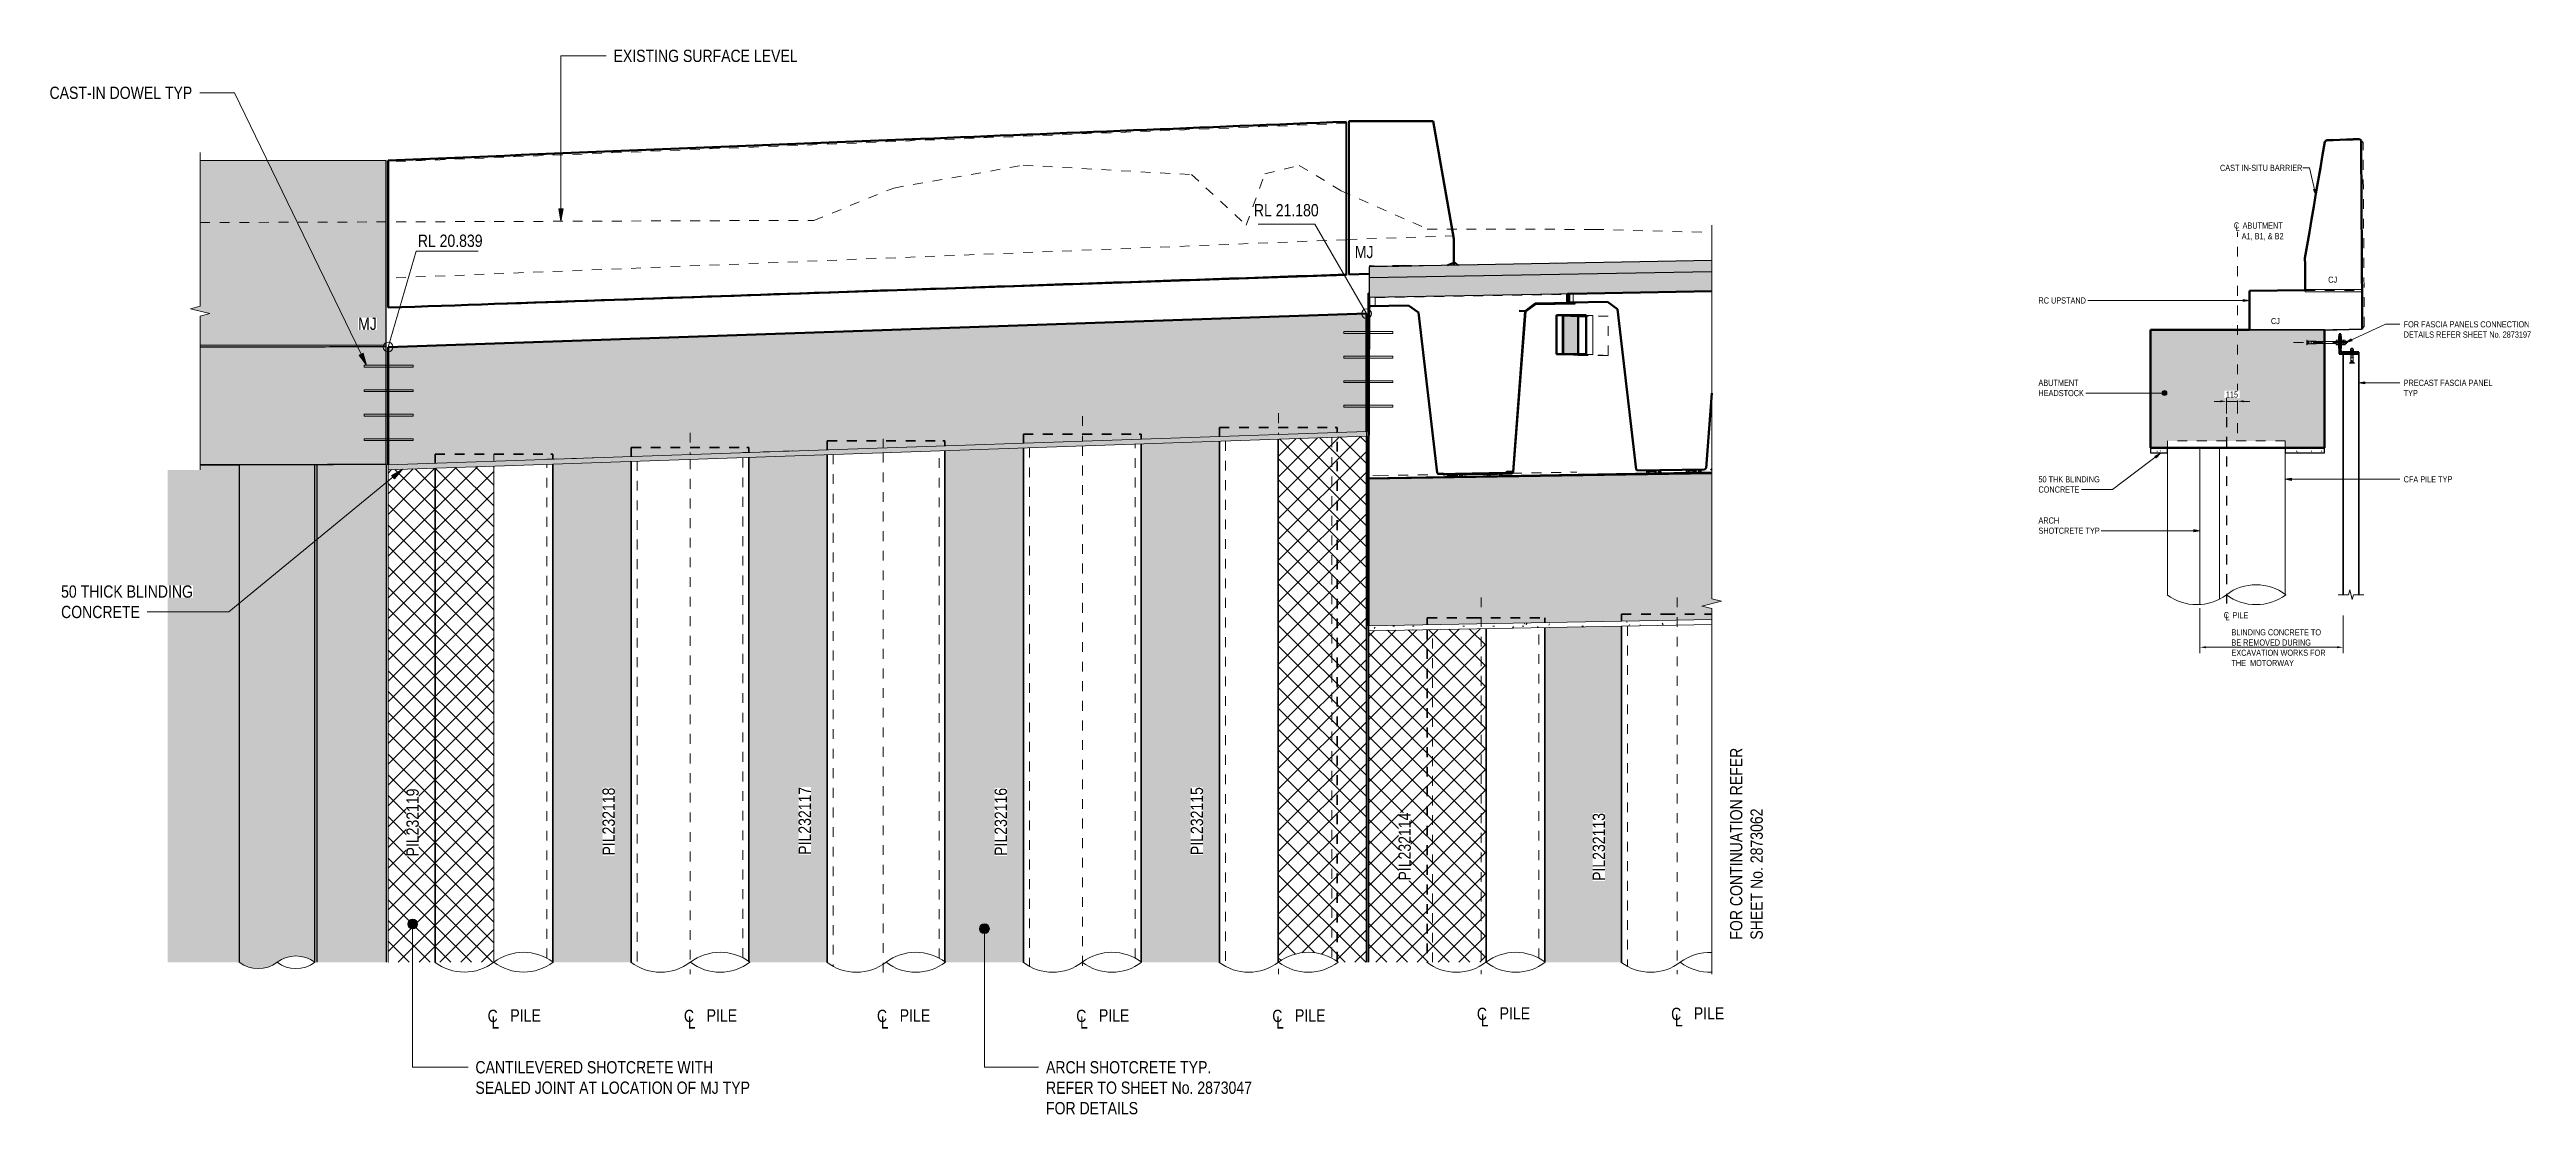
# Model space of a CAD drawing. Header units: metres. Extents: x 0 to 49, y -509 to 24.
# Drawn here: x 23.48 to 48.74, y 13.01 to 23.87 of the extents above; entities that cross this region are included whole.
import ezdxf

# ---------------------------------------------------------------- set-up
doc = ezdxf.new("R2010")
doc.units = ezdxf.units.M
for name, pattern in [('Dash', [0.00635, 0.003175, -0.003175]), ('Dash - Tight', [0.0045, 0.003, -0.0015]), ('JacobsCenter', [0.015, 0.009, -0.0015, 0.003, -0.0015]), ('JacobsDash', [0.0045, 0.003, -0.0015]), ('JacobsGridLine', [0.0145, 0.01, -0.001, 0.0025, -0.001])]:
    doc.linetypes.add(name, pattern=pattern)
doc.layers.get('Defpoints').update_dxf_attribs({"color": 41})
for name, color, linetype, lineweight in [('A-ANNO-DIMS', 7, 'Continuous', 9), ('A-ANNO-NOTE', 7, 'Continuous', 9), ('A-DETL', 7, 'Continuous', 13), ('A-DETL-GENF', 7, 'Continuous', 9), ('A-FLOR', 7, 'Continuous', 50), ('A-FLOR-HDLN', 7, 'JacobsDash', 18), ('A-GENM', 7, 'Continuous', 35), ('A-GENM-HDLN', 7, 'JacobsDash', 18), ('C-TOPO', 7, 'Continuous', 9), ('C-TOPO-HDLN', 7, 'Dash', 9), ('G-ANNO-DIMS', 7, 'Continuous', 9), ('G-ANNO-TEXT', 7, 'Continuous', 9), ('S-BEAM', 7, 'Continuous', 50), ('S-BEAM-HDLN', 7, 'JacobsDash', 18), ('S-FNDN', 7, 'Continuous', 50), ('S-FNDN-HDLN', 7, 'JacobsDash', 18), ('S-FNDN-IDEN', 7, 'Continuous', 18), ('S-GRID', 7, 'Continuous', 9)]:
    doc.layers.add(name, color=color, linetype=linetype, lineweight=lineweight)
doc.styles.add('Arial Narrow_3', font='ARIALN.TTF', dxfattribs={"height": 0.125})
doc.styles.add('Arial Narrow_5', font='ARIALN.TTF', dxfattribs={"height": 0.0625})
doc.dimstyles.new('Dimension_Standard_O__mm__2', dxfattribs={"dimscale": 0.3048, "dimtxt": 0.063964, "dimasz": 0.205052, "dimexe": 0.19685, "dimexo": 0.123031, "dimgap": 0.123031, "dimtad": 1, "dimdec": 0, "dimlfac": 1000, "dimzin": 0, "dimdsep": 46, "dimtxsty": 'Arial Narrow_5', "dimsah": 1, "dimcen": 0.09, "dimaunit": 1, "dimadec": 4, "dimazin": 0, "dimtfac": 1, "dimtdec": 4, "dimtix": 1, "dimtmove": 0, "dimatfit": 3, "dimfxl": 1, "dimtvp": 1, "dimtfill": 1, "dimtolj": 1, "dimtzin": 0, "dimlwd": 18, "dimlwe": 18, "dimarcsym": 2})
pattern_1 = [(45, (32.60511, 22.258), (-0.106066, 0.106066), []), (135, (32.60511, 22.258), (-0.106066, -0.106066), [])]
pattern_2 = [(0, (32.60511, 22.258), (0.4064, 0.1016), [0.01676, -0.28804, 0.01676, -0.28804, -1.626]), (0, (32.60511, 22.258), (0.4064, 0.1016), [-0.6096, 0.01676, -0.59284, 0.01676, -0.28804, -0.7112]), (0, (32.60511, 22.258), (0.4064, 0.1016), [-1.524, 0.01676, -0.18644, 0.01676, -0.49124]), (120, (32.75811, 22.309), (-0.2911882, 0.3011527), [0.01676, -0.28804, 0.01676, -0.28804, -1.626]), (120, (32.75811, 22.309), (-0.2911882, 0.3011527), [-0.6096, 0.01676, -0.59284, 0.01676, -0.28804, -0.7112]), (120, (32.75811, 22.309), (-0.2911882, 0.3011527), [-1.524, 0.01676, -0.18644, 0.01676, -0.49124]), (240, (32.80811, 22.512), (-0.1152118, -0.4027527), [0.01676, -0.28804, 0.01676, -0.28804, -1.626]), (240, (32.80811, 22.512), (-0.1152118, -0.4027527), [-0.6096, 0.01676, -0.59284, 0.01676, -0.28804, -0.7112]), (240, (32.80811, 22.512), (-0.1152118, -0.4027527), [-1.524, 0.01676, -0.18644, 0.01676, -0.49124])]

msp = doc.modelspace()

# ---------------------------------------------------------------- texts
at = {"layer": 'G-ANNO-TEXT', "insert": (43.7639, 19.1013), "char_height": 0.0625, "attachment_point": 1, "style": 'Arial Narrow_5', "bg_fill": 3, "box_fill_scale": 1, "bg_fill_color": 256, "bg_fill_true_color": 13158600, "bg_fill_transparency": 0}
msp.add_mtext('ARCH ', dxfattribs=at)

# ---------------------------------------------------------------- blocks, each defined once
blk = doc.blocks.new('CappingBeam_RS39A_CB04 - CappingBeam_RS39A_CB04-57951987-DRG-2873061 - ABUTMENT A1 ELEVATION')
at = {"layer": 'A-GENM', "lineweight": 25, "true_color": 0xefefdf}
for points in [[(1100.435, 19.637), (1101.98, 19.64), (1102.332, 19.641), (1102.332, 20.841), (1100.435, 20.837), (1100.435, 19.638)], [(1100.813, 20.838), (1101.343, 20.839), (1100.954, 20.838)]]:
    blk.add_hatch(color=254, dxfattribs=at).paths.add_polyline_path(points)
at = {"layer": 'A-GENM', "color": 253, "lineweight": 25, "true_color": 0xa3a3a3, "flags": 128}
blk.add_lwpolyline([(1102.332, 19.641), (1102.332, 19.774), (1102.332, 19.907), (1102.332, 20.041), (1102.332, 20.174), (1102.332, 20.307), (1102.332, 20.441), (1102.332, 20.574), (1102.332, 20.707), (1102.332, 20.841)], dxfattribs=at)
at = {"layer": 'A-GENM', "color": 253, "lineweight": 25, "true_color": 0xa3a3a3}
for points in [[(1102.332, 20.841), (1102.112, 20.84), (1101.67, 20.839), (1101.037, 20.838), (1100.626, 20.837), (1100.435, 20.837)], [(1102.332, 19.641), (1102.112, 19.64), (1101.67, 19.639), (1101.037, 19.638), (1100.626, 19.637), (1100.435, 19.637)]]:
    blk.add_open_spline(points, degree=3, knots=[0, 0, 0, 0, 0.02083333, 0.04166667, 0.05967256, 0.05967256, 0.05967256, 0.05967256], dxfattribs=at)
blk = doc.blocks.new('Foundations-Piles - Px-1200-66435318-DRG-2873061 - ABUTMENT A1 ELEVATION')
at = {"layer": 'A-GENM', "lineweight": 25, "true_color": 0xdbdbdb}
for points in [[(1101, 14.502), (1101.057, 14.502), (1101.115, 14.513), (1101.17, 14.534), (1101.27, 14.597), (1101.279, 14.6), (1101.279, 19.639), (1100.833, 19.637), (1100.833, 14.566), (1100.835, 14.566), (1100.885, 14.534), (1100.94, 14.513), (1100.998, 14.502)], [(1101.605, 14.566), (1101.605, 19.639), (1101.279, 19.638), (1101.279, 14.6), (1101.325, 14.618), (1101.383, 14.629), (1101.442, 14.629), (1101.5, 14.618), (1101.555, 14.597), (1101.599, 14.569)]]:
    blk.add_hatch(color=254, dxfattribs=at).paths.add_polyline_path(points)
at = {"layer": 'A-GENM', "color": 253, "lineweight": 25, "true_color": 0xa3a3a3}
blk.add_line((1100.832, 19.638), (1100.832, 14.566), dxfattribs=at)
blk = doc.blocks.new('Shotcrete Adaptive v1 - 1200 Dia Pile _ 2_000 Spacing-61394278-DRG-2873061 - ABUTMENT A1 ELEVATION')
at = {"layer": 'A-GENM', "lineweight": 25, "true_color": 0xf2f6f2}
for points in [[(1100.468, 14.566), (1100.833, 14.566), (1100.833, 19.637), (1100.435, 19.637), (1100.435, 19.586), (1100.103, 19.586), (1100.103, 14.566), (1100.352, 14.566)], [(1100.833, 14.566), (1100.833, 14.566), (1100.833, 15.662)]]:
    blk.add_hatch(color=7, dxfattribs=at).paths.add_polyline_path(points)
at = {"layer": 'A-GENM', "color": 253, "lineweight": 25, "true_color": 0xa3a3a3}
for p, q in [((1100.435, 19.637), (1100.833, 19.637)), ((1100.833, 19.637), (1100.833, 14.566))]:
    blk.add_line(p, q, dxfattribs=at)
blk = doc.blocks.new('StitchPour_RS39A_05 - StitchPour_RS39A_05-60503718-DRG-2873061 - ABUTMENT A1 ELEVATION')
at = {"layer": 'A-GENM', "lineweight": 25, "true_color": 0xf4f4f4}
blk.add_hatch(color=7, dxfattribs=at).paths.add_polyline_path([(1100.435, 20.837), (1101.117, 20.838), (1102.332, 20.841), (1102.332, 20.861), (1100.435, 20.859), (1100.435, 20.838)])
at = {"layer": 'A-GENM', "color": 253, "lineweight": 25, "true_color": 0xa3a3a3}
blk.add_line((1102.332, 20.841), (1102.332, 20.861), dxfattribs=at)
blk = doc.blocks.new('Barrier-Precast-MPB-03-B - Typical-63995089-DRG-2873061 - ABUTMENT A1 ELEVATION')
at = {"layer": 'A-GENM', "lineweight": 25, "true_color": 0xf4f4f4}
blk.add_hatch(color=7, dxfattribs=at).paths.add_polyline_path([(1100.435, 20.859), (1102.333, 20.861), (1102.331, 22.741), (1100.435, 22.739), (1100.435, 21.255), (1100.335, 21.23), (1100.535, 21.18), (1100.435, 21.155)])
at = {"layer": 'A-GENM', "color": 253, "lineweight": 25, "true_color": 0xa3a3a3}
for p, q in [((1102.331, 22.741), (1100.435, 22.739)), ((1102.333, 20.861), (1102.331, 22.741)), ((1100.435, 20.859), (1102.333, 20.861))]:
    blk.add_line(p, q, dxfattribs=at)
blk = doc.blocks.new('T2DPAA-T2D-C3S-RS-M3D-100334_rvt-2-DRG-2873061 - ABUTMENT A1 ELEVATION')
at = {"layer": 'A-GENM', "lineweight": 5, "true_color": 0xf2f6f2}
for points in [[(1101.628, 14.566), (1101.628, 19.639), (1101.605, 19.639), (1101.605, 14.566), (1101.625, 14.566)], [(1102.332, 14.566), (1102.332, 19.641), (1101.628, 19.639), (1101.628, 14.566), (1102.281, 14.566)]]:
    blk.add_hatch(color=7, dxfattribs=at).paths.add_polyline_path(points)
at = {"layer": 'A-GENM', "color": 253, "lineweight": 25, "true_color": 0xa3a3a3}
for p, q in [((1101.605, 14.566), (1101.605, 19.639)), ((1101.628, 14.566), (1101.628, 19.639)), ((1102.332, 19.641), (1102.332, 14.566))]:
    blk.add_line(p, q, dxfattribs=at)
at = {"layer": 'A-GENM', "color": 253, "lineweight": 25, "true_color": 0xa3a3a3, "flags": 128}
blk.add_lwpolyline([(1101.628, 19.639), (1101.617, 19.639), (1101.605, 19.639)], dxfattribs=at)
at = {"layer": 'A-GENM', "color": 253, "lineweight": 25, "true_color": 0xa3a3a3}
blk.add_open_spline([(1102.332, 19.641), (1102.238, 19.641), (1102.051, 19.64), (1101.816, 19.64), (1101.675, 19.639), (1101.628, 19.639)], degree=3, knots=[0, 0, 0, 0, 0.4, 0.8, 1, 1, 1, 1], dxfattribs=at)
for name in ['Barrier-Precast-MPB-03-B - Typical-63995089-DRG-2873061 - ABUTMENT A1 ELEVATION', 'StitchPour_RS39A_05 - StitchPour_RS39A_05-60503718-DRG-2873061 - ABUTMENT A1 ELEVATION', 'CappingBeam_RS39A_CB04 - CappingBeam_RS39A_CB04-57951987-DRG-2873061 - ABUTMENT A1 ELEVATION', 'Shotcrete Adaptive v1 - 1200 Dia Pile _ 2_000 Spacing-61394278-DRG-2873061 - ABUTMENT A1 ELEVATION', 'Foundations-Piles - Px-1200-66435318-DRG-2873061 - ABUTMENT A1 ELEVATION']:
    blk.add_blockref(name, (0, 0), dxfattribs=at)
blk = doc.blocks.new('01_SFO_FRP_Pile_CastInPlace_CS_BR08 - CAST-IN-PLACE PILE - 1200-8660909-DRG-2873061 - ABUTMENT A1 ELEVATION')
at = {"layer": 'S-FNDN', "lineweight": 35}
blk.add_line((1114.152, 14.569), (1114.152, 17.979), dxfattribs=at)
at = {"layer": 'S-FNDN-HDLN', "lineweight": 35}
for p, q in [((1112.952, 18.079), (1112.952, 18.008)), ((1112.952, 18.079), (1113.399, 18.079)), ((1112.952, 17.958), (1112.952, 14.566)), ((1113.399, 18.079), (1114.152, 18.079)), ((1114.152, 18.029), (1114.152, 18.079))]:
    blk.add_line(p, q, dxfattribs=at)
blk = doc.blocks.new('Structural Framing 4 - Structural Framing 4-5365932-DRG-2873061 - ABUTMENT A1 ELEVATION')
at = {"layer": 'S-BEAM'}
for p, q in [((1112.359, 21.256), (1112.352, 19.497)), ((1114.057, 21.277), (1113.955, 21.202)), ((1114.459, 21.284), (1114.057, 21.277)), ((1114.459, 21.285), (1114.459, 21.284)), ((1113.955, 21.202), (1113.828, 19.564)), ((1114.269, 21.165), (1114.573, 21.165)), ((1114.269, 20.765), (1114.269, 21.165)), ((1114.269, 21.165), (1114.336, 21.162)), ((1114.573, 21.161), (1114.336, 21.162)), ((1114.336, 21.162), (1114.336, 20.765)), ((1114.573, 21.165), (1114.573, 20.765)), ((1114.573, 20.765), (1114.269, 20.765)), ((1112.352, 19.497), (1115.853, 19.554)), ((1113.12, 19.538), (1113.105, 19.551)), ((1113.815, 19.55), (1113.12, 19.538)), ((1113.828, 19.564), (1113.815, 19.55)), ((1115.853, 19.592), (1115.844, 19.584))]:
    blk.add_line(p, q, dxfattribs=at)
at = {"layer": 'S-BEAM-HDLN', "color": 8, "true_color": 0x808080}
for p, q in [((1114.641, 21.161), (1114.573, 21.165)), ((1114.64, 21.161), (1114.573, 21.161)), ((1114.641, 20.761), (1114.641, 21.161)), ((1114.336, 20.762), (1114.27, 20.765)), ((1114.336, 20.765), (1114.336, 20.762)), ((1114.336, 20.762), (1114.64, 20.761)), ((1114.641, 20.761), (1114.573, 20.765))]:
    blk.add_line(p, q, dxfattribs=at)
blk = doc.blocks.new('20_SFR_WSC_ShotcreteWall_ArchFlatBack_Datum - ArchWall_PileSize_1200-8657912-DRG-2873061 - ABUTMENT A1 ELEVATION')
at = {"layer": 'A-GENM', "linetype": 'JacobsDash', "lineweight": 18, "true_color": 0x9ab29e}
blk.add_hatch(color=253, dxfattribs=at).paths.add_polyline_path([(1114.933, 14.562), (1114.933, 17.994), (1114.151, 17.979), (1114.151, 14.569), (1114.156, 14.566), (1114.932, 14.566), (1114.932, 14.562)])
at = {"layer": 'A-GENM-HDLN', "color": 252, "true_color": 0x888888}
for p, q in [((1114.09, 14.607), (1114.09, 17.978)), ((1114.149, 17.979), (1114.149, 14.57)), ((1114.934, 14.561), (1114.934, 17.994)), ((1114.993, 17.995), (1114.993, 14.524))]:
    blk.add_line(p, q, dxfattribs=at)
blk = doc.blocks.new('06_SFR_GCT_Girder_SuperT_BR08Edge_CS - Super T - 1815-6255747-DRG-2873061 - ABUTMENT A1 ELEVATION')
at = {"layer": 'S-BEAM'}
for p, q in [((1113.119, 19.539), (1113.471, 19.545)), ((1113.813, 19.552), (1113.816, 19.552))]:
    blk.add_line(p, q, dxfattribs=at)
at = {"layer": 'S-BEAM-HDLN', "color": 8, "true_color": 0x808080}
for p, q in [((1112.395, 19.53), (1112.456, 19.527)), ((1112.456, 19.527), (1113.119, 19.539)), ((1113.544, 19.547), (1113.81, 19.552)), ((1113.811, 19.552), (1113.813, 19.552)), ((1113.816, 19.552), (1114.475, 19.564)), ((1114.414, 19.567), (1114.476, 19.564))]:
    blk.add_line(p, q, dxfattribs=at)
blk = doc.blocks.new('05_SFO_BPE_Twin_Pedestal_Sq125_CS_BR13-1 - 525 Wide Pedestal _125L x 125W x20H_-5992202-DRG-2873061 - ABUTMENT A1 ELEVATION')
at = {"layer": 'S-FNDN-HDLN', "lineweight": 35}
for p, q in [((1115.191, 19.569), (1115.314, 19.571)), ((1115.191, 19.549), (1115.191, 19.569)), ((1115.212, 19.549), (1115.212, 19.569)), ((1115.314, 19.571), (1115.335, 19.571)), ((1115.314, 19.571), (1115.314, 19.551)), ((1115.336, 19.551), (1115.335, 19.571)), ((1115.597, 19.576), (1115.72, 19.578)), ((1115.597, 19.556), (1115.597, 19.576)), ((1115.618, 19.556), (1115.618, 19.576)), ((1115.72, 19.578), (1115.741, 19.579)), ((1115.72, 19.578), (1115.72, 19.558)), ((1115.741, 19.559), (1115.741, 19.579))]:
    blk.add_line(p, q, dxfattribs=at)
blk = doc.blocks.new('01_SFO_FRP_Pile_CastInPlace_CS_BR08 - CAST-IN-PLACE PILE - 1200-8661114-DRG-2873061 - ABUTMENT A1 ELEVATION')
at = {"layer": 'S-FNDN', "lineweight": 35}
blk.add_line((1110.832, 19.878), (1110.832, 14.566), dxfattribs=at)
at = {"layer": 'S-FNDN-HDLN', "lineweight": 35}
for p, q in [((1110.832, 20.019), (1110.832, 19.928)), ((1110.832, 20.019), (1112.012, 20.019)), ((1112.012, 20.019), (1112.032, 20.019)), ((1112.032, 19.969), (1112.032, 20.019)), ((1112.032, 14.572), (1112.032, 19.919))]:
    blk.add_line(p, q, dxfattribs=at)
blk = doc.blocks.new('01_SFO_FRP_Pile_CastInPlace_CS_BR08 - CAST-IN-PLACE PILE - 1200-8661134-DRG-2873061 - ABUTMENT A1 ELEVATION')
at = {"layer": 'S-FNDN', "lineweight": 35}
for p, q in [((1108.832, 19.81), (1108.832, 14.566)), ((1110.032, 14.569), (1110.032, 19.851))]:
    blk.add_line(p, q, dxfattribs=at)
at = {"layer": 'S-FNDN-HDLN', "lineweight": 35}
for p, q in [((1108.832, 19.951), (1108.832, 19.86)), ((1108.832, 19.951), (1110.012, 19.951)), ((1110.012, 19.951), (1110.032, 19.951)), ((1110.032, 19.901), (1110.032, 19.951))]:
    blk.add_line(p, q, dxfattribs=at)
blk = doc.blocks.new('01_SFO_FRP_Pile_CastInPlace_CS_BR08 - CAST-IN-PLACE PILE - 1200-8661146-DRG-2873061 - ABUTMENT A1 ELEVATION')
at = {"layer": 'S-FNDN', "lineweight": 35}
for p, q in [((1106.832, 19.741), (1106.832, 14.562)), ((1108.032, 14.568), (1108.032, 19.782))]:
    blk.add_line(p, q, dxfattribs=at)
at = {"layer": 'S-FNDN-HDLN', "lineweight": 35}
for p, q in [((1106.832, 19.882), (1106.832, 19.791)), ((1106.832, 19.882), (1108.012, 19.882)), ((1108.012, 19.882), (1108.032, 19.882)), ((1108.032, 19.832), (1108.032, 19.882))]:
    blk.add_line(p, q, dxfattribs=at)
blk = doc.blocks.new('01_SFO_FRP_Pile_CastInPlace_CS_BR08 - CAST-IN-PLACE PILE - 1200-8661166-DRG-2873061 - ABUTMENT A1 ELEVATION')
at = {"layer": 'S-FNDN', "lineweight": 35}
for p, q in [((1106.032, 14.572), (1106.032, 19.714)), ((1104.832, 19.673), (1104.832, 14.566))]:
    blk.add_line(p, q, dxfattribs=at)
at = {"layer": 'S-FNDN-HDLN', "lineweight": 35}
for p, q in [((1104.832, 19.815), (1104.832, 19.723)), ((1104.832, 19.815), (1106.012, 19.815)), ((1106.012, 19.815), (1106.032, 19.815)), ((1106.032, 19.764), (1106.032, 19.815))]:
    blk.add_line(p, q, dxfattribs=at)
blk = doc.blocks.new('01_SFO_FRP_Pile_CastInPlace_CS_BR08 - CAST-IN-PLACE PILE - 1200-8661189-DRG-2873061 - ABUTMENT A1 ELEVATION')
at = {"layer": 'S-FNDN', "lineweight": 35}
for p, q in [((1102.832, 19.604), (1102.832, 14.566)), ((1104.032, 14.567), (1104.032, 19.645))]:
    blk.add_line(p, q, dxfattribs=at)
at = {"layer": 'S-FNDN-HDLN', "lineweight": 35}
for p, q in [((1102.832, 19.745), (1102.832, 19.654)), ((1102.832, 19.745), (1104.012, 19.745)), ((1104.012, 19.745), (1104.032, 19.745)), ((1104.032, 19.695), (1104.032, 19.745))]:
    blk.add_line(p, q, dxfattribs=at)
blk = doc.blocks.new('03_SFR_ACS_Abutment_BR08_Retaining wall CS - ABUTMENT SOUTH WEST_B08-7985321-DRG-2873061 - ABUTMENT A1 ELEVATION')
at = {"layer": 'S-BEAM', "linetype": 'JacobsDash', "lineweight": 18, "true_color": 0xc0c0c0}
for points in [[(1102.352, 19.638), (1112.331, 19.979), (1112.332, 21.18), (1102.352, 20.839), (1102.352, 20.535)], [(1112.331, 19.979), (1112.331, 19.979), (1112.331, 19.979)]]:
    blk.add_hatch(color=9, dxfattribs=at).paths.add_polyline_path(points)
at = {"layer": 'S-BEAM'}
for p, q in [((1102.352, 20.839), (1112.332, 21.18)), ((1112.332, 21.18), (1112.331, 19.979)), ((1112.331, 19.979), (1112.332, 21.18)), ((1112.332, 21.18), (1112.332, 21.18)), ((1102.352, 20.839), (1102.352, 19.638)), ((1102.352, 19.638), (1102.352, 19.638)), ((1102.352, 19.638), (1102.352, 19.638))]:
    blk.add_line(p, q, dxfattribs=at)
at = {"layer": 'S-BEAM-HDLN', "color": 8, "true_color": 0x808080}
for p, q in [((1112.332, 21.18), (1112.332, 21.18)), ((1102.352, 19.638), (1102.353, 20.839))]:
    blk.add_line(p, q, dxfattribs=at)
blk = doc.blocks.new('20_SFR_WSC_ShotcreteWall_ArchFlatBack_Datum - ArchWall_PileSize_1200-8657810-DRG-2873061 - ABUTMENT A1 ELEVATION')
at = {"layer": 'A-GENM', "linetype": 'JacobsDash', "lineweight": 18, "true_color": 0x9ab29e}
blk.add_hatch(color=253, dxfattribs=at).paths.add_polyline_path([(1110.237, 14.566), (1110.833, 14.566), (1110.833, 19.878), (1110.032, 19.851), (1110.032, 14.569), (1110.038, 14.566), (1110.228, 14.566)])
at = {"layer": 'A-GENM-HDLN', "color": 252, "true_color": 0x888888}
for p, q in [((1109.973, 14.607), (1109.973, 19.849)), ((1110.032, 19.851), (1110.032, 14.569)), ((1110.836, 14.56), (1110.836, 19.878)), ((1110.895, 19.88), (1110.895, 14.523))]:
    blk.add_line(p, q, dxfattribs=at)
blk = doc.blocks.new('20_SFR_WSC_ShotcreteWall_ArchFlatBack_Datum - ArchWall_PileSize_1200-8657739-DRG-2873061 - ABUTMENT A1 ELEVATION')
at = {"layer": 'A-GENM', "linetype": 'JacobsDash', "lineweight": 18, "true_color": 0x9ab29e}
blk.add_hatch(color=253, dxfattribs=at).paths.add_polyline_path([(1108.537, 14.566), (1108.833, 14.566), (1108.833, 19.81), (1108.032, 19.782), (1108.032, 14.569), (1108.037, 14.566), (1108.496, 14.566)])
at = {"layer": 'A-GENM-HDLN', "color": 252, "true_color": 0x888888}
for p, q in [((1107.973, 14.606), (1107.973, 19.78)), ((1108.032, 19.782), (1108.032, 14.569)), ((1108.836, 14.561), (1108.836, 19.81)), ((1108.895, 19.812), (1108.895, 14.524))]:
    blk.add_line(p, q, dxfattribs=at)
blk = doc.blocks.new('20_SFR_WSC_ShotcreteWall_ArchFlatBack_Datum - ArchWall_PileSize_1200-8657584-DRG-2873061 - ABUTMENT A1 ELEVATION')
at = {"layer": 'A-GENM', "linetype": 'JacobsDash', "lineweight": 18, "true_color": 0x9ab29e}
blk.add_hatch(color=253, dxfattribs=at).paths.add_polyline_path([(1106.833, 14.562), (1106.833, 19.741), (1106.032, 19.714), (1106.032, 14.572), (1106.042, 14.566), (1106.832, 14.566), (1106.832, 14.562)])
at = {"layer": 'A-GENM-HDLN', "color": 252, "true_color": 0x888888}
for p, q in [((1105.971, 14.61), (1105.971, 19.712)), ((1106.03, 19.714), (1106.03, 14.573)), ((1106.478, 19.779), (1106.479, 19.779)), ((1106.834, 14.561), (1106.834, 19.741)), ((1106.893, 19.743), (1106.893, 14.524))]:
    blk.add_line(p, q, dxfattribs=at)
at = {"layer": 'A-GENM-HDLN', "color": 252, "true_color": 0x888888, "flags": 128}
for points in [[(1105.971, 19.762), (1106, 19.763), (1106.02, 19.764), (1106.03, 19.764)], [(1106.478, 19.779), (1106.432, 19.778), (1106.329, 19.774), (1106.227, 19.771), (1106.127, 19.767), (1106.03, 19.764)]]:
    blk.add_lwpolyline(points, dxfattribs=at)
blk = doc.blocks.new('20_SFR_WSC_ShotcreteWall_ArchFlatBack_Datum - ArchWall_PileSize_1200-8657459-DRG-2873061 - ABUTMENT A1 ELEVATION')
at = {"layer": 'A-GENM', "linetype": 'JacobsDash', "lineweight": 18, "true_color": 0x9ab29e}
blk.add_hatch(color=253, dxfattribs=at).paths.add_polyline_path([(1104.833, 14.562), (1104.833, 19.673), (1104.032, 19.645), (1104.032, 14.568), (1104.035, 14.566), (1104.832, 14.566), (1104.832, 14.562)])
at = {"layer": 'A-GENM-HDLN', "color": 252, "true_color": 0x888888}
for p, q in [((1104.474, 19.711), (1104.474, 19.711)), ((1103.971, 19.693), (1103.971, 19.694)), ((1103.971, 14.606), (1103.971, 19.643)), ((1104.03, 19.696), (1104.03, 19.695)), ((1104.03, 19.645), (1104.03, 14.569)), ((1104.834, 14.561), (1104.834, 19.673)), ((1104.893, 19.675), (1104.893, 14.524))]:
    blk.add_line(p, q, dxfattribs=at)
at = {"layer": 'A-GENM-HDLN', "color": 252, "true_color": 0x888888, "flags": 128}
for points in [[(1104.474, 19.711), (1104.432, 19.709), (1104.329, 19.706), (1104.227, 19.702), (1104.127, 19.699), (1104.03, 19.696)], [(1103.971, 19.694), (1104, 19.695), (1104.02, 19.696), (1104.03, 19.696)]]:
    blk.add_lwpolyline(points, dxfattribs=at)
blk = doc.blocks.new('BREAK LINE - INPUT VIEW SCALE_R13 - Std Break-8006018-DRG-2873061 - ABUTMENT A1 ELEVATION')
at = {"layer": 'A-DETL-GENF', "color": 252, "true_color": 0x888888}
for p, q in [((1100.435, 21.255), (1100.435, 22.823)), ((1100.335, 21.23), (1100.435, 21.255)), ((1100.535, 21.18), (1100.335, 21.23)), ((1100.435, 21.155), (1100.535, 21.18)), ((1100.435, 19.586), (1100.435, 21.155))]:
    blk.add_line(p, q, dxfattribs=at)
blk = doc.blocks.new('CS_DET_Pile-Column_BreakLine - CS_Tubular BreakLine-6356722-DRG-2873061 - ABUTMENT A1 ELEVATION')
at = {"layer": 'A-DETL-GENF', "lineweight": 18}
for centre, start, end in [((1115.835, 14.165), 87.8751, 127.0427), ((1115.23, 14.966), 232.9573, 307.0427), ((1115.835, 14.966), 232.9573, 272.1249)]:
    blk.add_arc(centre, 0.502, start, end, dxfattribs=at)
blk = doc.blocks.new('CS_DET_Pile-Column_BreakLine - CS_Tubular BreakLine-V2-DRG-2873061 - ABUTMENT A1 ELEVATION')
at = {"layer": 'A-DETL-GENF', "lineweight": 18}
for centre, start, end in [((1107.734, 14.165), 52.9573, 127.0427), ((1107.129, 14.966), 232.9573, 307.0427), ((1107.734, 14.966), 232.9573, 307.0427)]:
    blk.add_arc(centre, 0.502, start, end, dxfattribs=at)
blk = doc.blocks.new('CS_DET_Pile-Column_BreakLine - CS_Tubular BreakLine-8005557-DRG-2873061 - ABUTMENT A1 ELEVATION')
at = {"layer": 'A-DETL-GENF', "lineweight": 18}
for centre, start, end in [((1105.739, 14.163), 52.9573, 127.0427), ((1105.131, 14.968), 232.9573, 307.0427), ((1105.739, 14.968), 232.9573, 307.0427)]:
    blk.add_arc(centre, 0.504, start, end, dxfattribs=at)
blk = doc.blocks.new('CS_DET_Pile-Column_BreakLine - CS_Tubular BreakLine-7998815-DRG-2873061 - ABUTMENT A1 ELEVATION')
at = {"layer": 'A-DETL-GENF', "color": 252, "lineweight": 18, "true_color": 0x888888}
for centre, start, end in [((1101.027, 14.821), 232.9573, 307.0427), ((1101.412, 14.31), 52.9573, 127.0427), ((1101.412, 14.821), 232.9573, 307.0427)]:
    blk.add_arc(centre, 0.32, start, end, dxfattribs=at)
blk = doc.blocks.new('CS_DET_Pile-Column_BreakLine - CS_Tubular BreakLine-8005482-DRG-2873061 - ABUTMENT A1 ELEVATION')
at = {"layer": 'A-DETL-GENF', "lineweight": 18}
for centre, start, end in [((1109.735, 14.165), 52.9573, 127.0427), ((1109.131, 14.966), 232.9573, 307.0427), ((1109.735, 14.966), 232.9573, 307.0427)]:
    blk.add_arc(centre, 0.502, start, end, dxfattribs=at)
blk = doc.blocks.new('BREAK LINE - INPUT VIEW SCALE_R13 - Std Break-8196859-DRG-2873061 - ABUTMENT A1 ELEVATION')
at = {"layer": 'A-DETL-GENF'}
for p, q in [((1115.853, 22.08), (1115.853, 18.272)), ((1115.953, 18.247), (1115.753, 18.197)), ((1115.753, 18.197), (1115.853, 18.172)), ((1115.853, 18.272), (1115.953, 18.247)), ((1115.853, 18.172), (1115.853, 14.443))]:
    blk.add_line(p, q, dxfattribs=at)
blk = doc.blocks.new('CS_DET_Pile-Column_BreakLine - CS_Tubular BreakLine-8005952-DRG-2873061 - ABUTMENT A1 ELEVATION')
at = {"layer": 'A-DETL-GENF', "lineweight": 18}
for centre, start, end in [((1103.733, 14.166), 52.9573, 127.0427), ((1103.13, 14.966), 232.9573, 307.0427), ((1103.733, 14.966), 232.9573, 307.0427)]:
    blk.add_arc(centre, 0.501, start, end, dxfattribs=at)
blk = doc.blocks.new('CS_Annot_Centreline Symbol1 - CS_Annot_Centreline Symbol 2-5069981-DRG-2873061 - ABUTMENT A1 ELEVATION')
at = {"layer": 'A-ANNO-NOTE', "char_height": 0.125, "attachment_point": 1, "style": 'Arial Narrow_3'}
for s, insert, width in [('C  ', (1115.439, 14.102), 0.22046), ('L', (1115.478, 14.036), 0.0962)]:
    blk.add_mtext(s, dxfattribs=dict(at, insert=insert, width=width))
blk = doc.blocks.new('Generic Models 2 - Generic Models 2-7441711-DRG-2873061 - SECTION 1')
at = {"layer": 'S-BEAM'}
for p, q in [((506.643, 21.413), (507.213, 21.417)), ((507.213, 21.417), (506.643, 21.413)), ((506.643, 21.413), (506.643, 21.019)), ((506.643, 21.413), (506.643, 21.413)), ((507.793, 21.42), (507.791, 21.42)), ((507.793, 21.02), (507.793, 21.42)), ((507.793, 21.42), (507.793, 21.42)), ((507.793, 21.02), (507.793, 21.02))]:
    blk.add_line(p, q, dxfattribs=at)
at = {"layer": 'S-BEAM-HDLN', "color": 8, "true_color": 0x808080}
for p, q in [((506.643, 21.413), (506.643, 21.413)), ((507.213, 21.417), (507.213, 21.417)), ((507.791, 21.42), (507.793, 21.42)), ((507.793, 21.02), (507.41, 21.018))]:
    blk.add_line(p, q, dxfattribs=at)
blk = doc.blocks.new('03_SFR_ACS_Abutment_BR08_Retaining wall CS - ABUTMENT SOUTH WEST_B08-7985321-DRG-2873061 - SECTION 1')
at = {"layer": 'S-BEAM', "linetype": 'JacobsDash', "lineweight": 18, "true_color": 0xc0c0c0}
for points in [[(505.636, 19.812), (505.809, 19.812), (505.809, 19.882), (507.009, 19.882), (507.009, 19.812), (507.411, 19.812), (507.411, 21.012), (505.636, 21.012), (505.636, 20.481)], [(507.411, 19.812), (507.411, 19.812), (507.411, 20.481)]]:
    blk.add_hatch(color=9, dxfattribs=at).paths.add_polyline_path(points)
at = {"layer": 'S-BEAM'}
for p, q in [((505.636, 21.013), (506.643, 21.013)), ((505.636, 21.013), (505.636, 21.012)), ((505.636, 21.012), (505.636, 19.812)), ((507.41, 21.013), (507.411, 21.013)), ((507.411, 21.012), (507.411, 21.013)), ((507.411, 19.812), (507.411, 21.012)), ((505.636, 19.812), (507.411, 19.812)), ((507.411, 19.812), (507.411, 19.812))]:
    blk.add_line(p, q, dxfattribs=at)
at = {"layer": 'S-BEAM-HDLN', "color": 8, "true_color": 0x808080}
for p, q in [((505.809, 19.812), (505.636, 19.812)), ((507.009, 19.812), (505.809, 19.812)), ((507.411, 19.812), (507.009, 19.812))]:
    blk.add_line(p, q, dxfattribs=at)
blk = doc.blocks.new('BR08_20_GEN_WPC_PrecastPanel_Wall__4point - BR08_20_GEN_WPC_PrecastPanel_Wall__4point-8424372-DRG-2873061 - SECTION 1')
at = {"layer": 'A-GENM'}
for p, q in [((507.76, 20.77), (507.6, 20.77)), ((507.6, 20.77), (507.6, 18.313)), ((507.6, 20.77), (507.6, 20.77)), ((507.76, 18.313), (507.76, 20.77)), ((507.76, 20.77), (507.76, 20.77))]:
    blk.add_line(p, q, dxfattribs=at)
at = {"layer": 'A-GENM-HDLN'}
for p, q in [((507.6, 20.77), (507.6, 20.77)), ((507.76, 20.77), (507.76, 20.77))]:
    blk.add_line(p, q, dxfattribs=at)
blk = doc.blocks.new('01_SFO_FRP_Pile_CastInPlace_CS_BR08 - CAST-IN-PLACE PILE - 1200-8661146-DRG-2873061 - SECTION 1')
at = {"layer": 'A-DETL', "linetype": 'JacobsDash', "lineweight": 18}
blk.add_line((507.009, 19.882), (505.809, 19.882), dxfattribs=at)
at = {"layer": 'S-FNDN', "lineweight": 13}
for p, q in [((505.809, 19.882), (505.809, 18.311)), ((507.009, 18.318), (507.009, 19.882))]:
    blk.add_line(p, q, dxfattribs=at)
at = {"layer": 'S-FNDN-HDLN'}
for p, q in [((505.809, 19.812), (505.809, 19.882)), ((505.809, 18.311), (505.809, 19.812)), ((507.009, 19.882), (507.009, 19.812)), ((507.009, 19.812), (507.009, 18.318))]:
    blk.add_line(p, q, dxfattribs=at)
blk = doc.blocks.new('JAC_DIT_Steel_Beam_EA_Section_2D - EA200x200x16-6247310-DRG-2873061 - SECTION 1')
at = {"layer": 'A-DETL-GENF'}
h = blk.add_hatch(dxfattribs=at)
h.set_pattern_fill('FP_5', color=256, style=0, pattern_type=2)
h.set_pattern_definition([(45, (506.409, 21.707), (-0.053033, 0.053033), [])])
h.paths.add_polyline_path([(507.76, 20.77), (507.76, 20.786), (507.594, 20.786), (507.585, 20.788), (507.578, 20.795), (507.576, 20.804), (507.576, 20.855), (507.56, 20.855), (507.56, 20.77), (507.6, 20.77)])
h.paths.add_polyline_path([(507.565, 20.915), (507.576, 20.915), (507.576, 20.97), (507.56, 20.97), (507.56, 20.915)])
at = {"layer": 'A-DETL-GENF', "lineweight": 40}
for p, q in [((507.56, 20.97), (507.56, 20.915)), ((507.576, 20.97), (507.56, 20.97)), ((507.576, 20.915), (507.576, 20.97)), ((507.56, 20.855), (507.56, 20.77)), ((507.56, 20.77), (507.76, 20.77)), ((507.576, 20.804), (507.576, 20.855)), ((507.76, 20.786), (507.594, 20.786)), ((507.76, 20.77), (507.76, 20.786))]:
    blk.add_line(p, q, dxfattribs=at)
blk.add_arc((507.594, 20.804), 0.018, 180, 270, dxfattribs=at)
blk = doc.blocks.new('CS_DET_Pile-Column_BreakLine - CS_Tubular BreakLine-6356722-DRG-2873061 - SECTION 1')
at = {"layer": 'A-DETL-GENF', "lineweight": 18}
for centre, start, end in [((506.107, 18.714), 232.9573, 307.0427), ((506.712, 17.913), 52.9573, 127.0427), ((506.712, 18.714), 232.9573, 307.0427)]:
    blk.add_arc(centre, 0.502, start, end, dxfattribs=at)
blk = doc.blocks.new('BREAK LINE - INPUT VIEW SCALE_R13 - Std Break-9103378-DRG-2873061 - SECTION 1')
at = {"layer": 'A-DETL-GENF'}
for p, q in [((507.655, 18.313), (507.55, 18.313)), ((507.667, 18.363), (507.655, 18.313)), ((507.692, 18.263), (507.667, 18.363)), ((507.705, 18.313), (507.692, 18.263)), ((507.81, 18.313), (507.705, 18.313))]:
    blk.add_line(p, q, dxfattribs=at)
blk = doc.blocks.new('CS_Annot_Centreline Symbol2 - CS_Annot_Centreline Symbol-5074296-DRG-2873061 - SECTION 1')
at = {"layer": 'A-ANNO-NOTE', "char_height": 0.0625, "attachment_point": 1, "style": 'Arial Narrow_5'}
for s, insert, width in [('C  ', (506.382, 18.136), 0.11023), ('L', (506.399, 18.115), 0.0481)]:
    blk.add_mtext(s, dxfattribs=dict(at, insert=insert, width=width))
blk = doc.blocks.new('DIMBLOCK5-DRG-2873061 - SECTION 1')
at = {"layer": 'A-ANNO-DIMS', "color": 0, "lineweight": 18, "transparency": 16777216}
for p, q in [((45.618, 20.285), (45.556, 20.285)), ((45.681, 20.16), (45.681, 20.345)), ((45.681, 20.285), (45.795, 20.285)), ((45.795, 20.292), (45.795, 20.225)), ((45.858, 20.285), (45.92, 20.285))]:
    blk.add_line(p, q, dxfattribs=at)
at = {"layer": 'A-ANNO-DIMS', "color": 0, "transparency": 16777216}
for points in [[(45.618, 20.296), (45.618, 20.275), (45.681, 20.285)], [(45.858, 20.296), (45.858, 20.275), (45.795, 20.285)]]:
    blk.add_solid(points, dxfattribs=at)
at = {"layer": 'Defpoints', "color": 0, "transparency": 16777216}
blk.add_point((45.681, 20.122), dxfattribs=at)
at = {"layer": 'A-ANNO-DIMS', "color": 0, "lineweight": 18, "transparency": 16777216, "insert": (45.738, 20.355), "char_height": 0.0625, "width": 0.14255, "attachment_point": 5, "style": 'Arial Narrow_5', "bg_fill": 3, "box_fill_scale": 1.1, "bg_fill_color": 256, "bg_fill_true_color": 13158600, "bg_fill_transparency": 0}
blk.add_mtext('\\A1;115', dxfattribs=at)
at = {"layer": 'Defpoints', "color": 0, "transparency": 16777216}
for p in [(45.795, 20.329), (45.795, 20.285)]:
    blk.add_point(p, dxfattribs=at)
blk = doc.blocks.new('DIMBLOCK6-DRG-2873061 - SECTION 1')
at = {"layer": 'A-ANNO-DIMS', "color": 0, "lineweight": 18, "transparency": 16777216}
for p, q in [((45.411, 18.176), (45.411, 17.718)), ((46.872, 18.1), (46.872, 17.718)), ((45.473, 17.778), (46.809, 17.778))]:
    blk.add_line(p, q, dxfattribs=at)
at = {"layer": 'A-ANNO-DIMS', "color": 0, "transparency": 16777216}
for points in [[(45.473, 17.788), (45.473, 17.767), (45.411, 17.778)], [(46.809, 17.788), (46.809, 17.767), (46.872, 17.778)]]:
    blk.add_solid(points, dxfattribs=at)
at = {"layer": 'Defpoints', "color": 0, "transparency": 16777216}
for p in [(45.411, 18.213), (46.872, 18.138), (46.872, 17.778)]:
    blk.add_point(p, dxfattribs=at)
at = {"layer": 'A-ANNO-DIMS', "color": 0, "lineweight": 18, "transparency": 16777216, "insert": (46.141, 17.852), "char_height": 0.0625, "attachment_point": 5, "style": 'Arial Narrow_5', "bg_fill": 3, "box_fill_scale": 1.1, "bg_fill_color": 256, "bg_fill_true_color": 13158600, "bg_fill_transparency": 0}
blk.add_mtext('\\A1;\u200e', dxfattribs=at)

# ---------------------------------------------------------------- hatches: boundary and pattern name
at = {"layer": 'A-DETL-GENF', "true_color": 0xffffff}
for points in [[(36.9369, 21.5469), (40.4313, 21.6079), (40.4313, 21.7216), (36.9369, 21.6566), (36.9369, 21.5745)], [(36.9369, 21.3469), (40.4313, 21.4079), (40.4313, 21.6079), (36.9369, 21.5469), (36.9369, 21.3469)], [(46.8477, 20.855), (46.8477, 20.915), (46.8317, 20.915), (46.8317, 20.855), (46.8428, 20.855)]]:
    msp.add_hatch(color=7, dxfattribs=at).paths.add_polyline_path(points)
at = {"layer": 'A-DETL-GENF'}
h = msp.add_hatch(dxfattribs=at)
h.set_pattern_fill('FP_6', color=256, style=0, pattern_type=2)
h.set_pattern_definition([(45, (45.68101, 21.707), (-0.008838835, 0.008838835), [])])
h.paths.add_polyline_path([(46.9617, 20.6865), (46.9633, 20.6867), (46.9647, 20.6873), (46.966, 20.6882), (46.9669, 20.6895), (46.9675, 20.6909), (46.9677, 20.6925), (46.9675, 20.694), (46.9669, 20.6955), (46.966, 20.6967), (46.9647, 20.6977), (46.9633, 20.6983), (46.9617, 20.6985), (46.9602, 20.6983), (46.9587, 20.6977), (46.9575, 20.6967), (46.9565, 20.6955), (46.9559, 20.694), (46.9557, 20.6925), (46.9559, 20.6909), (46.9565, 20.6895), (46.9575, 20.6882), (46.9587, 20.6873), (46.9602, 20.6867)])
h = msp.add_hatch(dxfattribs=at)
h.set_pattern_fill('FP_4', color=256, style=0, pattern_type=2)
h.set_pattern_definition(pattern_2)
h.paths.add_polyline_path([(26.9304, 19.588), (36.9098, 19.9292), (36.9096, 19.9792), (26.9304, 19.638)])
h.paths.add_polyline_path([(29.4124, 19.7228), (29.4124, 19.7228), (29.5217, 19.7266)])
h.paths.add_polyline_path([(29.4124, 19.7228), (29.4124, 19.7228), (29.45, 19.7241)])
h.paths.add_polyline_path([(31.4124, 19.7912), (31.4124, 19.7912), (31.5217, 19.795)])
h.paths.add_polyline_path([(33.2173, 19.8529), (33.2173, 19.8529), (33.2565, 19.8543)])
h.paths.add_polyline_path([(33.414, 19.8596), (33.414, 19.8596), (33.5217, 19.8633)])
h.paths.add_polyline_path([(33.3173, 19.8563), (33.3173, 19.8563), (33.4129, 19.8596)])
h.paths.add_polyline_path([(35.1152, 19.9178), (35.1152, 19.9178), (35.1494, 19.919)])
h.paths.add_polyline_path([(35.2173, 19.9213), (35.2173, 19.9213), (35.2565, 19.9226)])
h.paths.add_polyline_path([(35.2173, 19.9212), (35.2173, 19.9213), (35.2173, 19.9213)])
h.paths.add_polyline_path([(35.4139, 19.928), (35.4139, 19.928), (35.5217, 19.9317)])
h.paths.add_polyline_path([(35.4139, 19.928), (35.4139, 19.928), (35.45, 19.9292)])
h = msp.add_hatch(dxfattribs=at)
h.set_pattern_fill('FP_7', color=256, style=0, pattern_type=2)
h.set_pattern_definition([(0, (45.68101, 21.707), (0.2032, 0.0508), [0.00838, -0.14402, 0.00838, -0.14402, -0.8128]), (0, (45.68101, 21.707), (0.2032, 0.0508), [-0.3048, 0.00838, -0.29642, 0.00838, -0.14402, -0.3556]), (0, (45.68101, 21.707), (0.2032, 0.0508), [-0.762, 0.00838, -0.09322, 0.00838, -0.24562]), (120, (45.75701, 21.732), (-0.1455941, 0.1505764), [0.00838, -0.14402, 0.00838, -0.14402, -0.8128]), (120, (45.75701, 21.732), (-0.1455941, 0.1505764), [-0.3048, 0.00838, -0.29642, 0.00838, -0.14402, -0.3556]), (120, (45.75701, 21.732), (-0.1455941, 0.1505764), [-0.762, 0.00838, -0.09322, 0.00838, -0.24562]), (240, (45.78201, 21.834), (-0.0576059, -0.2013764), [0.00838, -0.14402, 0.00838, -0.14402, -0.8128]), (240, (45.78201, 21.834), (-0.0576059, -0.2013764), [-0.3048, 0.00838, -0.29642, 0.00838, -0.14402, -0.3556]), (240, (45.78201, 21.834), (-0.0576059, -0.2013764), [-0.762, 0.00838, -0.09322, 0.00838, -0.24562])])
h.paths.add_polyline_path([(46.3192, 19.7615), (46.6831, 19.7615), (46.6829, 19.8115), (46.2806, 19.8115), (46.2806, 19.7615)])
h.paths.add_polyline_path([(44.9079, 19.7615), (45.0804, 19.7615), (45.0804, 19.8115), (44.9079, 19.8115), (44.9079, 19.7615)])
at = {"layer": 'A-DETL-GENF', "true_color": 0x9ebc9e}
h = msp.add_hatch(dxfattribs=at)
h.set_pattern_fill('FP_2', color=253, style=0, pattern_type=2)
h.set_pattern_definition(pattern_1)
h.paths.add_polyline_path([(27.568, 14.5655), (28.0084, 14.5655), (28.0084, 19.6249), (26.9316, 19.588), (26.9316, 14.5655), (27.5297, 14.5655)])
at = {"layer": 'A-DETL-GENF'}
h = msp.add_hatch(dxfattribs=at)
h.set_pattern_fill('FP_4', color=256, style=0, pattern_type=2)
h.set_pattern_definition(pattern_2)
h.paths.add_polyline_path([(36.9316, 17.9467), (40.4313, 18.0105), (40.4313, 18.0605), (36.9316, 17.9966)])
at = {"layer": 'A-GENM', "lineweight": 9, "true_color": 0x9ab29e}
h = msp.add_hatch(dxfattribs=at)
h.set_pattern_fill('FP_3', color=253, style=0, pattern_type=2)
h.set_pattern_definition(pattern_1)
h.paths.add_polyline_path([(36.6204, 14.5655), (36.9095, 14.5655), (36.9095, 19.9292), (36.0106, 19.8984), (36.0106, 14.5655), (36.0129, 14.5655), (36.0737, 14.6049), (36.1394, 14.6351), (36.2088, 14.6556), (36.2805, 14.666), (36.3529, 14.666), (36.4245, 14.6556), (36.4939, 14.6351), (36.5597, 14.6049)])
at = {"layer": 'A-GENM', "lineweight": 9, "true_color": 0xd9e4d9}
h = msp.add_hatch(dxfattribs=at)
h.set_pattern_fill('FP_2', color=254, style=0, pattern_type=2)
h.set_pattern_definition(pattern_1)
h.paths.add_polyline_path([(38.0446, 14.5655), (38.1296, 14.5658), (38.1296, 17.9685), (36.9316, 17.9467), (36.9316, 17.9966), (36.9306, 17.9966), (36.9306, 14.5655), (37.9039, 14.5655)])
at = {"layer": 'G-ANNO-TEXT'}
for points in [[(28.6926, 22.123), (28.7146, 22.248), (28.6705, 22.248)], [(46.5942, 22.3866), (46.5906, 22.4499), (46.5691, 22.4448)], [(45.9137, 21.3137), (45.8512, 21.3248), (45.8512, 21.3027)], [(26.711, 20.6531), (26.6762, 20.7752), (26.6366, 20.7559)], [(46.9008, 20.8862), (46.9622, 20.9022), (46.953, 20.9222)], [(47.0315, 20.4737), (47.094, 20.4627), (47.094, 20.4848)], [(45.0084, 19.7557), (44.9518, 19.7268), (44.9651, 19.7092)], [(27.0764, 19.5918), (26.9658, 19.5295), (26.9938, 19.4954)], [(46.2811, 19.4901), (46.3436, 19.4791), (46.3436, 19.5011)], [(45.4111, 18.9659), (45.3486, 18.9769), (45.3486, 18.9549)]]:
    msp.add_hatch(color=256, dxfattribs=at).paths.add_polyline_path(points)
h = msp.add_hatch(color=256, dxfattribs=at)
edge = h.paths.add_edge_path()
edge.add_arc((45.0501, 20.3696), 0.025, 0, 360)
h = msp.add_hatch(color=256, dxfattribs=at)
edge = h.paths.add_edge_path()
edge.add_arc((27.18, 14.9551), 0.05, 0, 360)
h = msp.add_hatch(color=256, dxfattribs=at)
edge = h.paths.add_edge_path()
edge.add_arc((33.013, 14.9077), 0.05, 0, 360)
at = {"layer": 'S-BEAM', "lineweight": 5, "true_color": 0xc0c0c0}
h = msp.add_hatch(color=9, dxfattribs=at)
h.paths.add_polyline_path([(37.6984, 19.5377), (38.3927, 19.5499), (38.4063, 19.5635), (38.5333, 21.2019), (38.635, 21.2767), (39.0372, 21.2837), (39.0372, 21.2847), (39.3809, 21.2887), (39.3747, 21.2931), (39.0372, 21.2874), (39.0185, 21.2888), (39.0185, 21.2879), (38.6292, 21.2811), (38.5293, 21.2043), (38.4053, 19.5647), (38.3911, 19.5514), (37.707, 19.5394), (37.6955, 19.5402), (37.6965, 19.5394)])
h.paths.add_polyline_path([(39.7298, 19.5702), (40.4225, 19.5837), (40.4313, 19.5916), (40.4313, 19.5959), (40.4207, 19.586), (39.7366, 19.574), (39.7247, 19.5749), (39.7257, 19.574)])
h.paths.add_polyline_path([(36.9305, 19.5824), (36.9376, 21.2558), (36.9543, 21.2558), (36.9384, 21.2569), (36.9369, 21.3469), (36.9365, 21.3873), (36.9294, 21.3872), (36.9305, 19.5948)])
h.paths.add_polyline_path([(37.3507, 21.2547), (37.3453, 21.2585), (37.1564, 21.2552), (37.3496, 21.2547)])
h.paths.add_polyline_path([(38.9759, 21.3809), (38.9759, 21.3818), (40.3733, 21.4069), (38.9641, 21.3818), (38.9759, 21.3809)])
for points in [[(39.0706, 20.7646), (39.0706, 21.1536), (38.9143, 21.1611), (38.9143, 20.7648), (38.9211, 20.7648)], [(39.1514, 21.1535), (39.1514, 21.1612), (38.9231, 21.1611), (39.0706, 21.1536), (39.0845, 21.1536)], [(36.9316, 17.9967), (40.4313, 18.0605), (40.4313, 18.1723), (40.3313, 18.1973), (40.5313, 18.2473), (40.4313, 18.2723), (40.4313, 19.5608), (36.9306, 19.4969), (36.9315, 18.0985)]]:
    msp.add_hatch(color=9, dxfattribs=at).paths.add_polyline_path(points)

# ---------------------------------------------------------------- linework, layer by layer
at = {"layer": 'A-DETL', "lineweight": 40}
for p, q in [((36.7039, 23.1365), (36.7039, 21.5711)), ((36.7289, 23.143), (36.7289, 21.5777))]:
    msp.add_line(p, q, dxfattribs=at)
at = {"layer": 'A-DETL', "lineweight": 50}
for p, q in [((36.7289, 23.143), (37.5906, 23.143)), ((37.8021, 21.9434), (37.5906, 23.143)), ((37.8021, 21.9434), (37.8021, 21.6728)), ((36.7289, 21.5777), (36.9369, 21.5855))]:
    msp.add_line(p, q, dxfattribs=at)
at = {"layer": 'A-DETL', "linetype": 'JacobsDash'}
for p, q in [((47.0552, 22.9456), (47.0753, 22.9254)), ((47.0873, 21.0473), (47.0753, 22.9254)), ((47.0598, 21.0198), (47.0873, 21.0473))]:
    msp.add_line(p, q, dxfattribs=at)
at = {"layer": 'A-DETL', "color": 8, "linetype": 'JacobsDash', "lineweight": 18, "true_color": 0x808080}
for p, q in [((32.0888, 22.4601), (33.4084, 22.6928)), ((33.4084, 22.6928), (35.1258, 22.5967)), ((35.1258, 22.5967), (35.6829, 22.0798)), ((35.6829, 22.0798), (35.8744, 22.606)), ((35.8744, 22.606), (36.2245, 22.69)), ((36.2245, 22.69), (36.6531, 22.4325)), ((31.2729, 22.1305), (32.0888, 22.4601)), ((36.6531, 22.4325), (37.5301, 22.042)), ((25.0129, 22.1079), (31.2729, 22.1305)), ((37.5301, 22.042), (39.2301, 22.0382)), ((39.2301, 22.0382), (40.4097, 22.0077))]:
    msp.add_line(p, q, dxfattribs=at)
at = {"layer": 'A-DETL', "linetype": 'JacobsDash', "lineweight": 18}
msp.add_line((36.7135, 21.936), (37.7969, 21.9731), dxfattribs=at)
at = {"layer": 'A-DETL', "lineweight": 25}
for p, q in [((40.4313, 21.7216), (36.9369, 21.6567)), ((36.9369, 21.6567), (36.9369, 21.5469)), ((36.9369, 21.5469), (40.4313, 21.6079)), ((36.9369, 21.5469), (36.9369, 21.3469)), ((36.9369, 21.3469), (40.4313, 21.4079)), ((46.8477, 20.915), (46.8317, 20.915)), ((46.8317, 20.915), (46.8317, 20.855)), ((46.8317, 20.855), (46.8477, 20.855)), ((46.8477, 20.855), (46.8477, 20.915)), ((45.0804, 19.8115), (44.9079, 19.8115)), ((44.9079, 19.8115), (44.9079, 19.7615)), ((44.9079, 19.7615), (45.0804, 19.7615)), ((45.0804, 19.7615), (45.0804, 19.8115)), ((46.2806, 19.8115), (46.2806, 19.7615)), ((46.6831, 19.8115), (46.2806, 19.8115)), ((46.2806, 19.7615), (46.6831, 19.7615)), ((46.6831, 19.7615), (46.6831, 19.8115))]:
    msp.add_line(p, q, dxfattribs=at)
at = {"layer": 'A-DETL', "color": 7, "lineweight": 9, "true_color": 0xffffff}
for p, q in [((47.063, 21.425), (46.4849, 21.425)), ((46.4849, 21.425), (46.4849, 21.4032)), ((46.4849, 21.4032), (47.063, 21.4032)), ((47.063, 21.4032), (47.063, 21.425)), ((46.6825, 21.0188), (45.9147, 21.0188)), ((45.9147, 21.0188), (45.9147, 21.0123)), ((45.9147, 21.0123), (46.6825, 21.0123)), ((46.6825, 21.0123), (46.6825, 21.0188))]:
    msp.add_line(p, q, dxfattribs=at)
at = {"layer": 'A-DETL', "linetype": 'Dash - Tight', "lineweight": 35}
msp.add_line((46.4849, 21.4171), (47.0647, 21.4192), dxfattribs=at)
at = {"layer": 'A-DETL', "lineweight": 18}
for p, q in [((36.6797, 20.9957), (37.1797, 20.9957)), ((36.6797, 20.9757), (36.6797, 20.9957)), ((37.1797, 20.9757), (36.6797, 20.9757)), ((37.1797, 20.9957), (37.1797, 20.9757)), ((36.6797, 20.7457), (37.1797, 20.7457)), ((36.6797, 20.7257), (36.6797, 20.7457)), ((37.1797, 20.7257), (36.6797, 20.7257)), ((37.1797, 20.7457), (37.1797, 20.7257)), ((46.7997, 20.895), (46.5953, 20.895)), ((46.5953, 20.875), (46.7997, 20.875)), ((46.7997, 20.9029), (46.7997, 20.8671)), ((46.7997, 20.875), (46.7997, 20.8942)), ((46.8204, 20.9089), (46.803, 20.9089)), ((46.803, 20.8969), (46.8204, 20.8969)), ((46.803, 20.8731), (46.8204, 20.8731)), ((46.803, 20.8612), (46.8204, 20.8612)), ((46.8317, 20.945), (46.8237, 20.945)), ((46.8237, 20.945), (46.8237, 20.825)), ((46.8237, 20.9029), (46.8237, 20.8671)), ((46.8237, 20.873), (46.8237, 20.8942)), ((46.8237, 20.825), (46.8317, 20.825)), ((46.8317, 20.915), (46.8317, 20.945)), ((46.8317, 20.825), (46.8317, 20.855)), ((46.8557, 20.945), (46.8477, 20.945)), ((46.8477, 20.945), (46.8477, 20.915)), ((46.8477, 20.855), (46.8477, 20.825)), ((46.8477, 20.825), (46.8557, 20.825)), ((46.8557, 20.825), (46.8557, 20.945)), ((46.8557, 20.9029), (46.8557, 20.8671)), ((46.859, 20.9089), (46.87, 20.9089)), ((46.87, 20.8969), (46.859, 20.8969)), ((46.87, 20.8731), (46.859, 20.8731)), ((46.87, 20.8612), (46.859, 20.8612)), ((46.8733, 20.9029), (46.8733, 20.8671)), ((46.8733, 20.873), (46.8733, 20.8942)), ((46.8766, 20.9089), (46.89, 20.9089)), ((46.89, 20.8969), (46.8766, 20.8969)), ((46.89, 20.8731), (46.8766, 20.8731)), ((46.89, 20.8612), (46.8766, 20.8612)), ((46.8933, 20.9029), (46.8933, 20.8671)), ((46.8933, 20.8942), (46.8948, 20.8972)), ((46.8933, 20.873), (46.8933, 20.8942)), ((46.8948, 20.8757), (46.8933, 20.8942)), ((46.8948, 20.8757), (46.8933, 20.873)), ((46.8948, 20.8972), (46.8963, 20.8942)), ((46.8963, 20.873), (46.8948, 20.8972)), ((46.8963, 20.873), (46.8948, 20.8757)), ((46.8963, 20.8942), (46.8978, 20.897)), ((46.8963, 20.8942), (46.8978, 20.897)), ((46.8978, 20.8757), (46.8963, 20.8942)), ((46.8978, 20.8757), (46.8963, 20.873)), ((46.8978, 20.897), (46.8993, 20.873)), ((46.8978, 20.8969), (46.8993, 20.8942)), ((46.8993, 20.873), (46.8978, 20.8757)), ((46.8993, 20.873), (46.8978, 20.8757)), ((46.8993, 20.8942), (46.9008, 20.897)), ((46.8993, 20.8942), (46.9008, 20.8757)), ((46.9008, 20.8757), (46.8993, 20.873)), ((46.9008, 20.897), (46.9023, 20.8942)), ((46.9023, 20.873), (46.9008, 20.897)), ((46.9023, 20.873), (46.9008, 20.8757)), ((46.9016, 20.794), (47.0219, 20.794)), ((46.9016, 20.786), (46.9016, 20.794)), ((46.9016, 20.786), (46.9016, 20.794)), ((46.9016, 20.786), (47.0219, 20.786)), ((46.9023, 20.8942), (46.9038, 20.897)), ((46.9038, 20.8757), (46.9023, 20.8942)), ((46.9038, 20.8757), (46.9023, 20.873)), ((46.9038, 20.897), (46.9053, 20.8942)), ((46.9053, 20.873), (46.9038, 20.897)), ((46.9053, 20.873), (46.9038, 20.8757)), ((46.9053, 20.8942), (46.9053, 20.873)), ((46.9216, 20.794), (47.0019, 20.794)), ((46.9467, 20.8169), (46.9467, 20.8051)), ((46.9467, 20.8009), (46.9467, 20.7971)), ((46.9491, 20.794), (46.9491, 20.795)), ((46.9744, 20.794), (46.9491, 20.794)), ((46.9498, 20.6834), (46.9498, 20.76)), ((46.9498, 20.76), (46.9737, 20.76)), ((46.9506, 20.803), (46.9729, 20.803)), ((46.9506, 20.795), (46.9729, 20.795)), ((46.9527, 20.786), (46.9527, 20.771)), ((46.967, 20.827), (46.9537, 20.827)), ((46.9537, 20.827), (46.9565, 20.826)), ((46.9537, 20.827), (46.9697, 20.826)), ((46.9565, 20.826), (46.9537, 20.825)), ((46.9537, 20.825), (46.9565, 20.824)), ((46.9537, 20.825), (46.9697, 20.824)), ((46.9565, 20.824), (46.9537, 20.823)), ((46.9537, 20.823), (46.9565, 20.822)), ((46.9537, 20.823), (46.9697, 20.822)), ((46.9565, 20.822), (46.9537, 20.821)), ((46.9537, 20.821), (46.9565, 20.82)), ((46.9537, 20.821), (46.9699, 20.82)), ((46.9565, 20.82), (46.9537, 20.819)), ((46.9537, 20.819), (46.967, 20.819)), ((46.9537, 20.794), (46.9697, 20.794)), ((46.9537, 20.73), (46.9537, 20.794)), ((46.9697, 20.73), (46.9537, 20.73)), ((46.9544, 20.8051), (46.9544, 20.8169)), ((46.9544, 20.8051), (46.9544, 20.8169)), ((46.9544, 20.7971), (46.9544, 20.8009)), ((46.9565, 20.826), (46.967, 20.825)), ((46.9565, 20.824), (46.967, 20.823)), ((46.9565, 20.822), (46.967, 20.821)), ((46.9565, 20.82), (46.967, 20.819)), ((46.9697, 20.826), (46.967, 20.827)), ((46.967, 20.825), (46.9697, 20.826)), ((46.9697, 20.824), (46.967, 20.825)), ((46.967, 20.823), (46.9697, 20.824)), ((46.9697, 20.822), (46.967, 20.823)), ((46.967, 20.821), (46.9697, 20.822)), ((46.9699, 20.82), (46.967, 20.821)), ((46.967, 20.819), (46.9699, 20.82)), ((46.969, 20.8169), (46.969, 20.8051)), ((46.969, 20.8169), (46.969, 20.8051)), ((46.969, 20.8009), (46.969, 20.7971)), ((46.9697, 20.794), (46.9697, 20.73)), ((46.9737, 20.6834), (46.9737, 20.76)), ((46.9744, 20.795), (46.9744, 20.794)), ((46.9767, 20.8051), (46.9767, 20.8169)), ((46.9767, 20.7971), (46.9767, 20.8009)), ((47.0219, 20.794), (47.0219, 20.786)), ((47.0219, 20.794), (47.0219, 20.786)), ((26.6855, 20.6541), (27.1855, 20.6541)), ((26.6855, 20.6341), (26.6855, 20.6541)), ((27.1855, 20.6341), (26.6855, 20.6341)), ((27.1855, 20.6541), (27.1855, 20.6341)), ((36.6797, 20.4957), (37.1797, 20.4957)), ((36.6797, 20.4757), (36.6797, 20.4957)), ((37.1797, 20.4757), (36.6797, 20.4757)), ((37.1797, 20.4957), (37.1797, 20.4757)), ((46.9498, 20.6834), (46.9362, 20.678)), ((46.9362, 20.678), (46.9873, 20.678)), ((46.9362, 20.678), (46.9362, 20.675)), ((46.9362, 20.675), (46.9873, 20.675)), ((46.9498, 20.6834), (46.9737, 20.6834)), ((46.9737, 20.6834), (46.9873, 20.678)), ((46.9873, 20.678), (46.9873, 20.675)), ((26.6855, 20.4041), (27.1855, 20.4041)), ((26.6855, 20.3841), (26.6855, 20.4041)), ((27.1855, 20.3841), (26.6855, 20.3841)), ((27.1855, 20.4041), (27.1855, 20.3841)), ((36.6797, 20.2457), (37.1797, 20.2457)), ((36.6797, 20.2257), (36.6797, 20.2457)), ((37.1797, 20.2257), (36.6797, 20.2257)), ((37.1797, 20.2457), (37.1797, 20.2257)), ((26.6855, 20.1541), (27.1855, 20.1541)), ((26.6855, 20.1341), (26.6855, 20.1541)), ((27.1855, 20.1341), (26.6855, 20.1341)), ((36.9098, 19.9792), (26.9304, 19.638)), ((27.1855, 20.1541), (27.1855, 20.1341)), ((36.9098, 19.9292), (36.9098, 19.9792)), ((26.6855, 19.9041), (27.1855, 19.9041)), ((26.6855, 19.8841), (26.6855, 19.9041)), ((27.1855, 19.8841), (26.6855, 19.8841)), ((26.9304, 19.588), (36.9098, 19.9292)), ((27.1855, 19.9041), (27.1855, 19.8841)), ((26.9304, 19.638), (26.9304, 19.588)), ((40.4313, 18.0605), (36.9316, 17.9967)), ((36.9316, 17.9467), (40.4313, 18.0105)), ((36.9316, 17.9967), (36.9316, 17.9467))]:
    msp.add_line(p, q, dxfattribs=at)
at = {"layer": 'A-DETL', "linetype": 'JacobsDash', "lineweight": 35}
msp.add_line((45.9175, 21.015), (46.6829, 21.0131), dxfattribs=at)
at = {"layer": 'A-DETL', "lineweight": 35}
msp.add_line((47.0598, 21.0198), (46.6825, 21.0123), dxfattribs=at)
at = {"layer": 'A-DETL', "linetype": 'JacobsCenter', "lineweight": 18}
for p, q in [((46.366, 20.885), (46.8317, 20.885)), ((46.8477, 20.855), (46.8317, 20.855)), ((46.8477, 20.885), (46.921, 20.885))]:
    msp.add_line(p, q, dxfattribs=at)
at = {"layer": 'A-DETL', "lineweight": 9}
for p, q in [((46.5003, 20.86), (46.5003, 20.91)), ((46.5033, 20.86), (46.5033, 20.91)), ((46.5083, 20.8975), (46.5033, 20.91)), ((46.5033, 20.86), (46.5083, 20.8725)), ((46.5953, 20.8975), (46.5083, 20.8975)), ((46.5083, 20.8975), (46.5083, 20.8725)), ((46.5953, 20.8725), (46.5083, 20.8725)), ((46.5953, 20.895), (46.5453, 20.895)), ((46.5453, 20.895), (46.5453, 20.875)), ((46.5953, 20.875), (46.5453, 20.875)), ((46.5953, 20.8975), (46.5953, 20.8725))]:
    msp.add_line(p, q, dxfattribs=at)
at = {"layer": 'A-DETL', "linetype": 'JacobsCenter', "lineweight": 9}
for p, q in [((46.5033, 20.91), (46.5003, 20.91)), ((46.5033, 20.86), (46.5003, 20.86))]:
    msp.add_line(p, q, dxfattribs=at)
at = {"layer": 'A-DETL', "linetype": 'JacobsCenter'}
for p, q in [((30.0105, 19.9639), (30.0105, 19.7433)), ((34.012, 20.1341), (34.012, 19.8801)), ((36.012, 20.1639), (36.012, 19.9485)), ((28.0084, 19.742), (28.0084, 19.6749)), ((31.9799, 19.9041), (31.9799, 19.8106)), ((31.9799, 19.7606), (31.9799, 14.4431)), ((34.012, 19.8301), (34.012, 14.4431)), ((36.012, 19.8985), (36.012, 14.4431)), ((28.0084, 19.6249), (28.0084, 14.5655)), ((30.0105, 19.6933), (30.0105, 14.4431)), ((38.0793, 18.2848), (38.0793, 14.4431)), ((40.0802, 18.2848), (40.0802, 14.4431))]:
    msp.add_line(p, q, dxfattribs=at)
at = {"layer": 'A-DETL', "linetype": 'JacobsCenter', "lineweight": 25}
msp.add_line((45.6806, 20.1222), (45.6806, 18.1622), dxfattribs=at)
at = {"layer": 'A-DETL', "color": 8, "lineweight": 18, "true_color": 0x808080}
for p, q in [((45.4106, 19.8117), (45.4106, 18.2131)), ((45.6106, 19.8117), (45.6106, 18.2686))]:
    msp.add_line(p, q, dxfattribs=at)
at = {"layer": 'A-DETL', "color": 253, "true_color": 0x9ebc9e}
for p, q in [((26.9316, 19.5881), (26.9316, 14.5655)), ((28.0084, 14.5655), (28.0084, 19.6249))]:
    msp.add_line(p, q, dxfattribs=at)
at = {"layer": 'A-DETL', "lineweight": 9}
msp.add_circle((46.5173, 20.885), 0.0075, dxfattribs=at)
at = {"layer": 'A-DETL', "lineweight": 18}
msp.add_circle((46.9617, 20.6925), 0.0075, dxfattribs=at)
at = {"layer": 'A-DETL', "lineweight": 9}
for centre, start, end in [((46.5173, 20.885), 90, 270), ((46.5173, 20.885), 270, 90), ((46.9617, 20.6925), 360, 180), ((46.9617, 20.6925), 180, 0)]:
    msp.add_arc(centre, 0.006, start, end, dxfattribs=at)
at = {"layer": 'A-DETL', "lineweight": 18}
for centre, radius, start, end in [((46.8068, 20.9029), 0.00706, 122.17615, 237.82385), ((46.8228, 20.885), 0.0231, 149.00145, 210.99855), ((46.8068, 20.8671), 0.00706, 122.17615, 237.82385), ((46.8167, 20.9029), 0.00706, 302.17615, 57.82385), ((46.8006, 20.885), 0.0231, 329.00145, 30.99855), ((46.8167, 20.8671), 0.00706, 302.17615, 57.82385), ((46.8628, 20.9029), 0.00706, 122.17615, 237.82385), ((46.8788, 20.885), 0.0231, 149.00145, 210.99855), ((46.8628, 20.8671), 0.00706, 122.17615, 237.82385), ((46.8662, 20.9029), 0.00706, 302.17615, 57.82385), ((46.8502, 20.885), 0.0231, 329.00145, 30.99855), ((46.8662, 20.8671), 0.00706, 302.17615, 57.82385), ((46.8803, 20.9029), 0.00706, 122.17615, 237.82385), ((46.8964, 20.885), 0.0231, 149.00145, 210.99855), ((46.8803, 20.8671), 0.00706, 122.17615, 237.82385), ((46.8862, 20.9029), 0.00706, 302.17615, 57.82385), ((46.8702, 20.885), 0.0231, 329.00145, 30.99855), ((46.8862, 20.8671), 0.00706, 302.17615, 57.82385), ((46.9506, 20.8144), 0.00458, 32.77908, 147.22092), ((46.9506, 20.8076), 0.00458, 212.77908, 327.22092), ((46.9506, 20.7984), 0.00458, 32.77908, 147.22092), ((46.9506, 20.7996), 0.00458, 212.77908, 327.22092), ((46.9617, 20.8053), 0.0137, 57.90199, 122.09801), ((46.9617, 20.8167), 0.0137, 237.90199, 302.09801), ((46.9617, 20.7893), 0.0137, 57.90199, 122.09801), ((46.9617, 20.8087), 0.0137, 237.90199, 302.09801), ((46.9729, 20.8144), 0.00458, 32.77908, 147.22092), ((46.9729, 20.8076), 0.00458, 212.77908, 327.22092), ((46.9729, 20.7984), 0.00458, 32.77908, 147.22092), ((46.9729, 20.7996), 0.00458, 212.77908, 327.22092)]:
    msp.add_arc(centre, radius, start, end, dxfattribs=at)
at = {"layer": 'A-FLOR'}
for p, q in [((26.931, 22.7423), (26.931, 21.2405)), ((46.6842, 22.9315), (46.6842, 22.9312)), ((46.7021, 22.9471), (46.7021, 22.9468)), ((47.0401, 22.959), (47.0401, 22.9593)), ((47.0552, 22.9448), (47.0552, 22.9445)), ((47.0598, 22.203), (47.0598, 22.2036)), ((46.4825, 21.7456), (46.4825, 21.7453)), ((36.7037, 21.5754), (28.1404, 21.2819)), ((26.931, 21.2405), (26.931, 21.2405))]:
    msp.add_line(p, q, dxfattribs=at)
at = {"layer": 'A-FLOR', "flags": 128}
for points in [[(46.4825, 21.7456), (46.5049, 21.8774), (46.5274, 22.0092), (46.5498, 22.1409), (46.5722, 22.2727), (46.5946, 22.4044), (46.617, 22.5362), (46.6394, 22.6679), (46.6618, 22.7997), (46.6842, 22.9315)], [(46.6842, 22.9312), (46.6618, 22.7994), (46.6394, 22.6676), (46.617, 22.5359), (46.5946, 22.4041), (46.5722, 22.2724), (46.5498, 22.1406), (46.5274, 22.0088), (46.5049, 21.8771), (46.4825, 21.7453)], [(46.6842, 22.9315), (46.6932, 22.9393), (46.7021, 22.9471)], [(46.7021, 22.9468), (46.6932, 22.939), (46.6842, 22.9312)], [(46.7021, 22.9471), (46.7697, 22.9496), (46.8373, 22.952), (46.9049, 22.9544), (46.9725, 22.9568), (47.0401, 22.9593)], [(47.0401, 22.959), (46.9725, 22.9565), (46.9049, 22.9541), (46.8373, 22.9517), (46.7697, 22.9492), (46.7021, 22.9468)], [(47.0401, 22.9593), (47.0476, 22.952), (47.0552, 22.9448)], [(47.0552, 22.9445), (47.0476, 22.9517), (47.0401, 22.959)], [(46.4825, 21.7453), (46.4829, 21.6792), (46.4834, 21.613), (46.4838, 21.5469), (46.4842, 21.4807), (46.4847, 21.4145)], [(36.7039, 21.5779), (36.7039, 21.5773), (36.7038, 21.5767), (36.7037, 21.576), (36.7037, 21.5754)]]:
    msp.add_lwpolyline(points, dxfattribs=at)
at = {"layer": 'A-FLOR'}
for points, knots in [([(36.7039, 23.1365), (35.2561, 23.0781), (31.9984, 22.9466), (28.7408, 22.8152), (26.931, 22.7423)], [0, 0, 0, 0, 0.4444444, 1, 1, 1, 1]), ([(47.0646, 21.4204), (47.0633, 21.6457), (47.0617, 21.9066), (47.06, 22.1675), (47.0598, 22.203)], [0.00157012, 0.00157012, 0.00157012, 0.00157012, 0.44444444, 0.51426506, 0.51426506, 0.51426506, 0.51426506]), ([(26.931, 21.2405), (28.3789, 21.2905), (31.6365, 21.403), (34.8941, 21.5154), (36.7039, 21.5779)], [0, 0, 0, 0, 0.4444444, 1, 1, 1, 1])]:
    msp.add_open_spline(points, degree=3, knots=knots, dxfattribs=at)
msp.add_open_spline([(47.0598, 22.2036), (47.0583, 22.4506), (47.0567, 22.6975), (47.0552, 22.9445)], degree=3, dxfattribs=at)
at = {"layer": 'A-FLOR-HDLN'}
for p, q in [((36.7039, 23.1359), (26.931, 22.7422)), ((36.7039, 23.1202), (26.931, 22.7266)), ((36.7037, 21.9332), (26.931, 21.542)), ((28.1404, 21.2819), (26.9511, 21.2411)), ((47.0646, 21.4183), (47.063, 21.4182))]:
    msp.add_line(p, q, dxfattribs=at)
at = {"layer": 'A-FLOR-HDLN', "flags": 128}
for points in [[(36.7039, 23.1359), (36.7039, 23.1362), (36.7039, 23.1365)], [(36.7039, 23.1202), (36.7039, 23.128), (36.7039, 23.1359)]]:
    msp.add_lwpolyline(points, dxfattribs=at)
at = {"layer": 'A-FLOR-HDLN'}
for points in [[(47.0552, 22.9448), (47.0552, 22.9447), (47.0552, 22.9446), (47.0552, 22.9445)], [(47.0646, 21.4202), (47.0646, 21.4202), (47.0646, 21.4203), (47.0646, 21.4203)]]:
    msp.add_open_spline(points, degree=3, dxfattribs=at)
at = {"layer": 'A-GENM', "color": 252, "true_color": 0x888888}
for p, q in [((36.0106, 19.8984), (36.0106, 14.5655)), ((36.9095, 14.5655), (36.9095, 19.9292)), ((36.9316, 17.9966), (36.9306, 17.9966)), ((36.9306, 17.9966), (36.9306, 14.5655)), ((38.1296, 14.5655), (38.1296, 17.9685))]:
    msp.add_line(p, q, dxfattribs=at)
at = {"layer": 'A-GENM-HDLN', "color": 252, "true_color": 0x888888}
for p, q in [((36.5559, 19.9171), (36.5559, 14.6066)), ((37.5842, 14.5655), (37.5842, 17.9586))]:
    msp.add_line(p, q, dxfattribs=at)
at = {"layer": 'C-TOPO'}
for p, q in [((36.9431, 21.6726), (36.9431, 21.6664)), ((36.9431, 21.6664), (36.9431, 21.6569)), ((36.9898, 21.6662), (36.9431, 21.6664)), ((37.1764, 21.6646), (36.9898, 21.6662)), ((38.8426, 21.6921), (38.9288, 21.6948))]:
    msp.add_line(p, q, dxfattribs=at)
at = {"layer": 'C-TOPO', "lineweight": 40}
for p, q in [((37.1764, 21.6646), (37.1764, 21.6612)), ((37.2407, 21.6641), (37.1764, 21.6646)), ((37.2886, 21.6652), (37.2407, 21.6641)), ((37.3688, 21.6648), (37.2886, 21.6652)), ((37.8113, 21.7005), (37.7336, 21.6715)), ((37.8436, 21.6736), (37.8113, 21.7005))]:
    msp.add_line(p, q, dxfattribs=at)
at = {"layer": 'C-TOPO-HDLN'}
for p, q in [((36.9431, 21.6607), (37.1715, 21.6646)), ((37.1752, 21.6647), (37.2632, 21.6662)), ((37.2632, 21.6662), (37.2974, 21.6667)), ((37.2974, 21.6667), (37.3755, 21.6674)), ((37.3755, 21.6674), (37.404, 21.6685)), ((37.404, 21.6685), (37.4469, 21.6692)), ((37.4469, 21.6692), (37.4933, 21.67)), ((37.4933, 21.67), (37.7409, 21.6743)), ((37.7412, 21.6743), (37.8203, 21.6757)), ((37.8203, 21.6757), (37.8406, 21.676)), ((37.8408, 21.676), (38.0025, 21.6788)), ((38.0025, 21.6788), (38.0565, 21.6775)), ((38.9288, 21.6948), (40.1889, 21.7171))]:
    msp.add_line(p, q, dxfattribs=at)
at = {"layer": 'G-ANNO-DIMS', "lineweight": 18}
for p, q in [((36.384, 22.091), (35.8063, 22.091)), ((27.2155, 21.8156), (27.8472, 21.8156))]:
    msp.add_line(p, q, dxfattribs=at)
msp.add_circle((36.9101, 21.1799), 0.05, dxfattribs=at)
at = {"layer": 'G-ANNO-TEXT'}
for p, q in [((28.6926, 23.8078), (29.1547, 23.8078)), ((28.6926, 22.123), (28.6926, 23.8078)), ((25.0278, 23.4314), (25.0102, 23.4314)), ((25.3619, 23.4314), (25.0278, 23.4314)), ((26.711, 20.6531), (25.3619, 23.4314)), ((46.4622, 22.6658), (46.4604, 22.6658)), ((46.5282, 22.6658), (46.4622, 22.6658)), ((46.5942, 22.3866), (46.5282, 22.6658)), ((28.7146, 22.248), (28.6705, 22.248)), ((28.6705, 22.248), (28.6926, 22.123)), ((28.6926, 22.123), (28.7146, 22.248)), ((46.5906, 22.4499), (46.5691, 22.4448)), ((46.5691, 22.4448), (46.5942, 22.3866)), ((46.5942, 22.3866), (46.5906, 22.4499)), ((44.4353, 21.3137), (44.2661, 21.3137)), ((45.9137, 21.3137), (44.4353, 21.3137)), ((45.9137, 21.3137), (45.8512, 21.3248)), ((45.8512, 21.3248), (45.8512, 21.3027)), ((45.8512, 21.3027), (45.9137, 21.3137)), ((46.9008, 20.8862), (47.3042, 21.0704)), ((47.3042, 21.0704), (47.4513, 21.0704)), ((26.6762, 20.7752), (26.6366, 20.7559)), ((26.6366, 20.7559), (26.711, 20.6531)), ((26.711, 20.6531), (26.6762, 20.7752)), ((46.953, 20.9222), (46.9008, 20.8862)), ((46.9008, 20.8862), (46.9622, 20.9022)), ((46.9622, 20.9022), (46.953, 20.9222)), ((47.094, 20.4848), (47.0315, 20.4737)), ((47.0315, 20.4737), (47.094, 20.4627)), ((47.0315, 20.4737), (47.4513, 20.4737)), ((47.094, 20.4627), (47.094, 20.4848)), ((44.4353, 20.3696), (44.2479, 20.3696)), ((45.0501, 20.3696), (44.4353, 20.3696)), ((45.0084, 19.7557), (44.5176, 19.3859)), ((45.0084, 19.7557), (44.9518, 19.7268)), ((44.9518, 19.7268), (44.9651, 19.7092)), ((44.9651, 19.7092), (45.0084, 19.7557)), ((27.0764, 19.5918), (25.3047, 18.1374)), ((27.0764, 19.5918), (26.9658, 19.5295)), ((26.9658, 19.5295), (26.9938, 19.4954)), ((26.9938, 19.4954), (27.0764, 19.5918)), ((46.3436, 19.5011), (46.2811, 19.4901)), ((46.2811, 19.4901), (46.3436, 19.4791)), ((46.2811, 19.4901), (47.4513, 19.4901)), ((46.3436, 19.4791), (46.3436, 19.5011)), ((44.4173, 19.3859), (44.2032, 19.3859)), ((44.5176, 19.3859), (44.4173, 19.3859)), ((44.4173, 18.9659), (44.405, 18.9659)), ((45.4111, 18.9659), (44.4173, 18.9659)), ((45.4111, 18.9659), (45.3486, 18.9769)), ((45.3486, 18.9769), (45.3486, 18.9549)), ((45.3486, 18.9549), (45.4111, 18.9659)), ((25.0157, 18.1374), (24.4733, 18.1374)), ((25.3047, 18.1374), (25.0157, 18.1374)), ((27.18, 14.9551), (27.18, 13.4948)), ((33.013, 14.9077), (33.013, 13.4948)), ((27.18, 13.4948), (27.7457, 13.4948)), ((33.013, 13.4948), (33.5659, 13.4948))]:
    msp.add_line(p, q, dxfattribs=at)
for centre, radius in [((45.0501, 20.3696), 0.025), ((27.18, 14.9551), 0.05), ((33.013, 14.9077), 0.05)]:
    msp.add_circle(centre, radius, dxfattribs=at)
at = {"layer": 'S-BEAM'}
for p, q in [((36.9369, 21.3874), (36.9294, 21.3872)), ((36.9294, 21.3872), (36.9305, 19.5926)), ((36.9365, 21.3469), (36.9384, 21.2569)), ((36.9384, 21.2569), (37.3377, 21.264)), ((36.9384, 21.2569), (36.9549, 21.2557)), ((37.3377, 21.264), (37.4407, 21.1908)), ((38.6292, 21.2811), (38.5293, 21.2043)), ((39.0185, 21.2879), (38.6292, 21.2811)), ((38.9573, 21.2924), (38.9555, 21.3821)), ((39.0185, 21.2879), (38.9573, 21.2924)), ((38.9759, 21.3809), (38.9587, 21.3822)), ((40.4313, 21.4074), (38.9759, 21.3818)), ((38.9759, 21.3818), (38.9777, 21.2918)), ((38.9777, 21.2918), (39.3669, 21.2986)), ((39.0185, 21.2888), (39.0185, 21.2879)), ((39.3669, 21.2986), (39.4699, 21.2254)), ((39.4699, 21.2254), (39.6604, 19.5913)), ((37.4407, 21.1908), (37.6312, 19.5566)), ((38.4053, 19.5647), (38.5293, 21.2043)), ((38.5293, 21.2043), (38.4682, 21.2088)), ((38.9143, 21.1615), (39.1514, 21.1612)), ((38.9143, 20.7648), (38.9143, 21.1615)), ((38.9143, 21.1615), (39.0706, 21.1536)), ((39.1514, 21.1535), (39.0706, 21.1536)), ((39.0706, 21.1536), (39.0706, 20.7646)), ((40.3733, 19.6038), (40.4313, 20.3697)), ((40.4313, 19.5608), (36.9306, 19.4969)), ((36.9306, 19.4969), (36.9316, 17.9967)), ((37.6312, 19.5566), (37.6459, 19.5439)), ((37.6459, 19.5439), (38.3299, 19.5559)), ((37.6956, 19.5402), (37.707, 19.5394)), ((37.707, 19.5394), (38.3911, 19.5514)), ((38.3299, 19.5559), (38.3441, 19.5692)), ((38.3911, 19.5514), (38.3299, 19.5559)), ((38.4053, 19.5647), (38.3441, 19.5692)), ((38.3911, 19.5514), (38.4053, 19.5647)), ((39.6604, 19.5913), (39.6751, 19.5786)), ((39.6751, 19.5786), (40.3591, 19.5906)), ((40.3591, 19.5906), (40.3733, 19.6038))]:
    msp.add_line(p, q, dxfattribs=at)
at = {"layer": 'S-BEAM-HDLN', "color": 8, "true_color": 0x808080}
for p, q in [((36.9365, 21.3469), (36.9973, 21.3424)), ((36.9549, 21.2557), (36.9991, 21.2525)), ((36.9973, 21.3424), (39.0166, 21.3779)), ((36.9991, 21.2525), (36.9973, 21.3424)), ((39.0166, 21.3779), (38.9759, 21.3809)), ((39.0166, 21.3779), (39.0185, 21.2888)), ((39.1515, 21.1612), (39.2186, 21.1611)), ((39.3748, 21.1531), (39.1515, 21.1535)), ((39.2187, 21.1611), (39.2187, 20.7611)), ((39.375, 21.1531), (39.2187, 21.1611)), ((39.375, 20.7531), (39.375, 21.1531)), ((38.9143, 20.7615), (38.9143, 20.7648)), ((39.2186, 20.7611), (38.9143, 20.7615)), ((39.0706, 20.7536), (38.9143, 20.7615)), ((39.0706, 20.7646), (39.0706, 20.7536)), ((39.0706, 20.7536), (39.3748, 20.7531)), ((39.375, 20.7531), (39.2187, 20.7611)), ((36.9305, 19.5721), (36.9306, 19.4969)), ((37.6923, 19.5521), (37.6313, 19.5566)), ((37.6465, 19.5439), (37.6954, 19.5402)), ((37.6923, 19.5521), (37.707, 19.5394))]:
    msp.add_line(p, q, dxfattribs=at)
at = {"layer": 'S-FNDN', "lineweight": 35}
msp.add_line((39.5102, 17.9937), (39.5102, 14.5655), dxfattribs=at)
at = {"layer": 'S-FNDN-HDLN', "lineweight": 35}
for p, q in [((37.7402, 19.5317), (37.8633, 19.5339)), ((37.7405, 19.5117), (37.7402, 19.5317)), ((37.7614, 19.5321), (37.7617, 19.5121)), ((37.8633, 19.5339), (37.8845, 19.5343)), ((37.8637, 19.5139), (37.8633, 19.5339)), ((37.8849, 19.5143), (37.8845, 19.5343)), ((38.146, 19.5391), (38.2692, 19.5413)), ((38.1464, 19.5191), (38.146, 19.5391)), ((38.1672, 19.5395), (38.1676, 19.5195)), ((38.2692, 19.5413), (38.2904, 19.5417)), ((38.2695, 19.5213), (38.2692, 19.5413)), ((38.2907, 19.5217), (38.2904, 19.5417)), ((39.5102, 18.1159), (39.5102, 18.0437)), ((39.5102, 18.1159), (39.9572, 18.1159)), ((39.9572, 18.1159), (40.4316, 18.1159))]:
    msp.add_line(p, q, dxfattribs=at)
at = {"layer": 'S-GRID', "linetype": 'JacobsGridLine', "lineweight": 18}
msp.add_line((45.7954, 19.9622), (45.7954, 22.0119), dxfattribs=at)

# ---------------------------------------------------------------- block references
at = {"lineweight": 5}
msp.add_blockref('T2DPAA-T2D-C3S-RS-M3D-100334_rvt-2-DRG-2873061 - ABUTMENT A1 ELEVATION', (-1075.4219, 0), dxfattribs=at)
at = {"layer": 'A-ANNO-NOTE'}
for name, p in [('CS_Annot_Centreline Symbol2 - CS_Annot_Centreline Symbol-5074296-DRG-2873061 - SECTION 1', (-460.6251, 3.9738)), ('CS_Annot_Centreline Symbol2 - CS_Annot_Centreline Symbol-5074296-DRG-2873061 - SECTION 1', (-460.728, 0)), ('CS_Annot_Centreline Symbol1 - CS_Annot_Centreline Symbol 2-5069981-DRG-2873061 - ABUTMENT A1 ELEVATION', (-1087.4937, -0.0209)), ('CS_Annot_Centreline Symbol1 - CS_Annot_Centreline Symbol 2-5069981-DRG-2873061 - ABUTMENT A1 ELEVATION', (-1085.4916, -0.0209)), ('CS_Annot_Centreline Symbol1 - CS_Annot_Centreline Symbol 2-5069981-DRG-2873061 - ABUTMENT A1 ELEVATION', (-1083.5222, -0.0209)), ('CS_Annot_Centreline Symbol1 - CS_Annot_Centreline Symbol 2-5069981-DRG-2873061 - ABUTMENT A1 ELEVATION', (-1081.4901, -0.0209)), ('CS_Annot_Centreline Symbol1 - CS_Annot_Centreline Symbol 2-5069981-DRG-2873061 - ABUTMENT A1 ELEVATION', (-1079.4901, -0.0209)), ('CS_Annot_Centreline Symbol1 - CS_Annot_Centreline Symbol 2-5069981-DRG-2873061 - ABUTMENT A1 ELEVATION', (-1077.4028, 0)), ('CS_Annot_Centreline Symbol1 - CS_Annot_Centreline Symbol 2-5069981-DRG-2873061 - ABUTMENT A1 ELEVATION', (-1075.4219, 0))]:
    msp.add_blockref(name, p, dxfattribs=at)
at = {"layer": 'A-DETL', "linetype": 'JacobsDash', "lineweight": 18}
msp.add_blockref('01_SFO_FRP_Pile_CastInPlace_CS_BR08 - CAST-IN-PLACE PILE - 1200-8661146-DRG-2873061 - SECTION 1', (-460.728, 0), dxfattribs=at)
at = {"layer": 'A-DETL-GENF', "color": 252, "true_color": 0x888888}
for name in ['BREAK LINE - INPUT VIEW SCALE_R13 - Std Break-8006018-DRG-2873061 - ABUTMENT A1 ELEVATION', 'CS_DET_Pile-Column_BreakLine - CS_Tubular BreakLine-7998815-DRG-2873061 - ABUTMENT A1 ELEVATION']:
    msp.add_blockref(name, (-1075.4219, 0), dxfattribs=at)
at = {"layer": 'A-DETL-GENF'}
for name, p in [('BREAK LINE - INPUT VIEW SCALE_R13 - Std Break-8196859-DRG-2873061 - ABUTMENT A1 ELEVATION', (-1075.4219, 0)), ('JAC_DIT_Steel_Beam_EA_Section_2D - EA200x200x16-6247310-DRG-2873061 - SECTION 1', (-460.728, 0)), ('CS_DET_Pile-Column_BreakLine - CS_Tubular BreakLine-6356722-DRG-2873061 - SECTION 1', (-460.728, 0)), ('BREAK LINE - INPUT VIEW SCALE_R13 - Std Break-9103378-DRG-2873061 - SECTION 1', (-460.728, 0)), ('CS_DET_Pile-Column_BreakLine - CS_Tubular BreakLine-8005952-DRG-2873061 - ABUTMENT A1 ELEVATION', (-1075.4219, 0)), ('CS_DET_Pile-Column_BreakLine - CS_Tubular BreakLine-8005557-DRG-2873061 - ABUTMENT A1 ELEVATION', (-1075.4219, 0)), ('CS_DET_Pile-Column_BreakLine - CS_Tubular BreakLine-V2-DRG-2873061 - ABUTMENT A1 ELEVATION', (-1075.4219, 0)), ('CS_DET_Pile-Column_BreakLine - CS_Tubular BreakLine-8005482-DRG-2873061 - ABUTMENT A1 ELEVATION', (-1075.4219, 0)), ('CS_DET_Pile-Column_BreakLine - CS_Tubular BreakLine-8005557-DRG-2873061 - ABUTMENT A1 ELEVATION', (-1069.422, 0)), ('CS_DET_Pile-Column_BreakLine - CS_Tubular BreakLine-V2-DRG-2873061 - ABUTMENT A1 ELEVATION', (-1069.3026, 0)), ('CS_DET_Pile-Column_BreakLine - CS_Tubular BreakLine-6356722-DRG-2873061 - ABUTMENT A1 ELEVATION', (-1075.4219, 0))]:
    msp.add_blockref(name, p, dxfattribs=at)
at = {"layer": 'A-GENM-HDLN'}
msp.add_blockref('BR08_20_GEN_WPC_PrecastPanel_Wall__4point - BR08_20_GEN_WPC_PrecastPanel_Wall__4point-8424372-DRG-2873061 - SECTION 1', (-460.728, 0), dxfattribs=at)
at = {"layer": 'A-GENM-HDLN', "color": 252, "true_color": 0x888888}
for name in ['20_SFR_WSC_ShotcreteWall_ArchFlatBack_Datum - ArchWall_PileSize_1200-8657459-DRG-2873061 - ABUTMENT A1 ELEVATION', '20_SFR_WSC_ShotcreteWall_ArchFlatBack_Datum - ArchWall_PileSize_1200-8657584-DRG-2873061 - ABUTMENT A1 ELEVATION', '20_SFR_WSC_ShotcreteWall_ArchFlatBack_Datum - ArchWall_PileSize_1200-8657739-DRG-2873061 - ABUTMENT A1 ELEVATION', '20_SFR_WSC_ShotcreteWall_ArchFlatBack_Datum - ArchWall_PileSize_1200-8657810-DRG-2873061 - ABUTMENT A1 ELEVATION', '20_SFR_WSC_ShotcreteWall_ArchFlatBack_Datum - ArchWall_PileSize_1200-8657912-DRG-2873061 - ABUTMENT A1 ELEVATION']:
    msp.add_blockref(name, (-1075.4219, 0), dxfattribs=at)
at = {"layer": 'S-BEAM-HDLN', "color": 8, "true_color": 0x808080}
for name, p in [('Structural Framing 4 - Structural Framing 4-5365932-DRG-2873061 - ABUTMENT A1 ELEVATION', (-1075.4219, 0)), ('Generic Models 2 - Generic Models 2-7441711-DRG-2873061 - SECTION 1', (-460.728, 0)), ('03_SFR_ACS_Abutment_BR08_Retaining wall CS - ABUTMENT SOUTH WEST_B08-7985321-DRG-2873061 - ABUTMENT A1 ELEVATION', (-1075.4219, 0)), ('03_SFR_ACS_Abutment_BR08_Retaining wall CS - ABUTMENT SOUTH WEST_B08-7985321-DRG-2873061 - SECTION 1', (-460.728, 0)), ('06_SFR_GCT_Girder_SuperT_BR08Edge_CS - Super T - 1815-6255747-DRG-2873061 - ABUTMENT A1 ELEVATION', (-1075.4219, 0))]:
    msp.add_blockref(name, p, dxfattribs=at)
at = {"layer": 'S-FNDN-HDLN', "lineweight": 35}
for name in ['01_SFO_FRP_Pile_CastInPlace_CS_BR08 - CAST-IN-PLACE PILE - 1200-8661114-DRG-2873061 - ABUTMENT A1 ELEVATION', '01_SFO_FRP_Pile_CastInPlace_CS_BR08 - CAST-IN-PLACE PILE - 1200-8661189-DRG-2873061 - ABUTMENT A1 ELEVATION', '01_SFO_FRP_Pile_CastInPlace_CS_BR08 - CAST-IN-PLACE PILE - 1200-8661166-DRG-2873061 - ABUTMENT A1 ELEVATION', '01_SFO_FRP_Pile_CastInPlace_CS_BR08 - CAST-IN-PLACE PILE - 1200-8661146-DRG-2873061 - ABUTMENT A1 ELEVATION', '01_SFO_FRP_Pile_CastInPlace_CS_BR08 - CAST-IN-PLACE PILE - 1200-8661134-DRG-2873061 - ABUTMENT A1 ELEVATION', '05_SFO_BPE_Twin_Pedestal_Sq125_CS_BR13-1 - 525 Wide Pedestal _125L x 125W x20H_-5992202-DRG-2873061 - ABUTMENT A1 ELEVATION', '01_SFO_FRP_Pile_CastInPlace_CS_BR08 - CAST-IN-PLACE PILE - 1200-8660909-DRG-2873061 - ABUTMENT A1 ELEVATION']:
    msp.add_blockref(name, (-1075.4219, 0), dxfattribs=at)

msp.set_redraw_order([(e.dxf.handle, doc.entitydb.next_handle()) for e in msp.query("TEXT MTEXT ATTDEF DIMENSION ARC_DIMENSION")])  # texts and dimensions are drawn at this point

# ---------------------------------------------------------------- next in the draw order: texts
at = {"layer": 'A-ANNO-NOTE', "attachment_point": 1, "bg_fill": 3, "box_fill_scale": 1, "bg_fill_color": 256, "bg_fill_true_color": 13158600, "bg_fill_transparency": 0}
for s, insert, char_height, style in [('ABUTMENT', (45.8459, 22.1088), 0.0625, 'Arial Narrow_5'), ('PILE', (45.743, 18.135), 0.0625, 'Arial Narrow_5'), ('PILE', (28.177, 14.0862), 0.125, 'Arial Narrow_3'), ('PILE', (30.1791, 14.0862), 0.125, 'Arial Narrow_3'), ('PILE', (32.1485, 14.0862), 0.125, 'Arial Narrow_3'), ('PILE', (34.1806, 14.0862), 0.125, 'Arial Narrow_3'), ('PILE', (36.1806, 14.0862), 0.125, 'Arial Narrow_3'), ('PILE', (38.2678, 14.1071), 0.125, 'Arial Narrow_3'), ('PILE', (40.2488, 14.1071), 0.125, 'Arial Narrow_3')]:
    msp.add_mtext(s, dxfattribs=dict(at, insert=insert, char_height=char_height, style=style))
at = {"layer": 'G-ANNO-TEXT', "char_height": 0.125, "attachment_point": 1, "style": 'Arial Narrow_3', "bg_fill": 3, "box_fill_scale": 1, "bg_fill_color": 256, "bg_fill_transparency": 0}
for s, insert in [('EXISTING SURFACE LEVEL', (29.2297, 23.8703)), ('50 THICK BLINDING', (23.5947, 18.4082))]:
    msp.add_mtext(s, dxfattribs=dict(at, insert=insert))
at = {"layer": 'G-ANNO-TEXT', "attachment_point": 1, "bg_fill": 3, "box_fill_scale": 1, "bg_fill_color": 256, "bg_fill_true_color": 13158600, "bg_fill_transparency": 0}
for s, insert, char_height, style in [('CAST-IN DOWEL TYP', (23.4767, 23.4939), 0.125, 'Arial Narrow_3'), ('CAST IN-SITU BARRIER', (45.616, 22.697), 0.0625, 'Arial Narrow_5'), ('MJ', (36.7907, 21.8707), 0.125, 'Arial Narrow_3'), ('CJ', (46.7195, 21.5571), 0.0625, 'Arial Narrow_5'), ('RC UPSTAND', (43.7639, 21.345), 0.0625, 'Arial Narrow_5'), ('MJ', (26.6243, 21.1382), 0.125, 'Arial Narrow_3'), ('CJ', (46.1355, 21.1352), 0.0625, 'Arial Narrow_5'), ('FOR FASCIA PANELS CONNECTION ', (47.4888, 21.1017), 0.0625, 'Arial Narrow_5'), ('ABUTMENT ', (43.7639, 20.505), 0.0625, 'Arial Narrow_5'), ('PRECAST FASCIA PANEL', (47.4888, 20.505), 0.0625, 'Arial Narrow_5'), ('50 THK BLINDING ', (43.7639, 19.5213), 0.0625, 'Arial Narrow_5'), ('CFA PILE TYP', (47.4888, 19.5213), 0.0625, 'Arial Narrow_5'), ('SHOTCRETE TYP', (43.7639, 18.9972), 0.0625, 'Arial Narrow_5'), ('CANTILEVERED SHOTCRETE WITH ', (27.8207, 13.5573), 0.125, 'Arial Narrow_3'), ('ARCH SHOTCRETE TYP.', (33.6409, 13.5573), 0.125, 'Arial Narrow_3')]:
    msp.add_mtext(s, dxfattribs=dict(at, insert=insert, char_height=char_height, style=style))
at = {"layer": 'G-ANNO-TEXT', "insert": (40.6186, 14.796), "char_height": 0.125, "attachment_point": 1, "rotation": 90, "style": 'Arial Narrow_3', "bg_fill": 3, "box_fill_scale": 1, "bg_fill_color": 256, "bg_fill_true_color": 13158600, "bg_fill_transparency": 0}
msp.add_mtext('FOR CONTINUATION REFER ', dxfattribs=at)
at = {"layer": 'S-FNDN-IDEN', "lineweight": 9, "char_height": 0.125, "attachment_point": 1, "rotation": 90, "style": 'Arial Narrow_3', "bg_fill": 3, "box_fill_scale": 1, "bg_fill_color": 256, "bg_fill_true_color": 13158600, "bg_fill_transparency": 0}
for s, insert in [('PIL232119', (27.1173, 15.6446)), ('PIL232118', (29.1173, 15.6539)), ('PIL232117', (31.1173, 15.6613)), ('PIL232116', (33.1173, 15.6507)), ('PIL232115', (35.1173, 15.658)), ('PIL232114', (37.2365, 15.3987)), ('PIL232113', (39.2171, 15.3951))]:
    msp.add_mtext(s, dxfattribs=dict(at, insert=insert))

# ---------------------------------------------------------------- next in the draw order: dimensions: what is measured, and where the dimension line sits
at = {"layer": 'A-ANNO-DIMS', "lineweight": 18}
dim = msp.add_linear_dim(base=(45.7954, 20.2851), p1=(45.6806, 20.1222), p2=(45.7954, 20.3293), dimstyle='Dimension_Standard_O__mm__2', override={"dimpost": '<>', "dimfxl": 0.236827}, dxfattribs=at)
dim.commit()
dim.dimension.update_dxf_attribs({"geometry": 'DIMBLOCK5-DRG-2873061 - SECTION 1', "text_midpoint": (45.738, 20.3546)})

# ---------------------------------------------------------------- next in the draw order: linework, layer by layer
at = {"layer": 'G-ANNO-DIMS', "lineweight": 18}
for p, q in [((36.9101, 21.1799), (36.384, 22.091)), ((26.9305, 20.8387), (27.2155, 21.8156))]:
    msp.add_line(p, q, dxfattribs=at)
msp.add_circle((26.9305, 20.8387), 0.05, dxfattribs=at)

# ---------------------------------------------------------------- next in the draw order: texts
at = {"layer": 'G-ANNO-TEXT', "attachment_point": 1, "bg_fill": 3, "box_fill_scale": 1, "bg_fill_color": 256, "bg_fill_true_color": 13158600, "bg_fill_transparency": 0}
for s, insert, char_height, style in [('A1, B1, & B2', (45.8372, 22.0002), 0.0625, 'Arial Narrow_5'), ('DETAILS REFER SHEET No. 2873197', (47.4888, 20.9975), 0.0625, 'Arial Narrow_5'), ('HEADSTOCK', (43.7639, 20.4008), 0.0625, 'Arial Narrow_5'), ('TYP ', (47.4888, 20.4008), 0.0625, 'Arial Narrow_5'), ('CONCRETE', (43.7639, 19.4172), 0.0625, 'Arial Narrow_5'), ('SEALED JOINT AT LOCATION OF MJ TYP', (27.8207, 13.3489), 0.125, 'Arial Narrow_3'), ('REFER TO SHEET No. 2873047', (33.6409, 13.3489), 0.125, 'Arial Narrow_3')]:
    msp.add_mtext(s, dxfattribs=dict(at, insert=insert, char_height=char_height, style=style))
at = {"layer": 'G-ANNO-TEXT', "insert": (23.5947, 18.1999), "char_height": 0.125, "attachment_point": 1, "style": 'Arial Narrow_3', "bg_fill": 3, "box_fill_scale": 1, "bg_fill_color": 256, "bg_fill_transparency": 0}
msp.add_mtext('CONCRETE', dxfattribs=at)
at = {"layer": 'G-ANNO-TEXT', "insert": (40.827, 14.796), "char_height": 0.125, "attachment_point": 1, "rotation": 90, "style": 'Arial Narrow_3', "bg_fill": 3, "box_fill_scale": 1, "bg_fill_color": 256, "bg_fill_true_color": 13158600, "bg_fill_transparency": 0}
msp.add_mtext('SHEET No. 2873062', dxfattribs=at)

# ---------------------------------------------------------------- next in the draw order: dimensions: what is measured, and where the dimension line sits
at = {"layer": 'A-ANNO-DIMS', "lineweight": 18}
dim = msp.add_linear_dim(base=(46.8717, 17.7778), p1=(45.4106, 18.2131), p2=(46.8717, 18.1378), text='\u200e', dimstyle='Dimension_Standard_O__mm__2', override={"dimpost": '<>', "dimfxl": 1.463043}, dxfattribs=at)
dim.commit()
dim.dimension.update_dxf_attribs({"geometry": 'DIMBLOCK6-DRG-2873061 - SECTION 1', "text_midpoint": (46.1412, 17.8525)})

# ---------------------------------------------------------------- next in the draw order: texts
at = {"layer": 'G-ANNO-DIMS', "lineweight": 18, "char_height": 0.125, "attachment_point": 1, "style": 'Arial Narrow_3', "bg_fill": 3, "box_fill_scale": 1, "bg_fill_color": 256, "bg_fill_true_color": 13158600, "bg_fill_transparency": 0}
for s, insert in [('RL 21.180', (35.7613, 22.2965)), ('RL 20.839', (27.2329, 21.9851))]:
    msp.add_mtext(s, dxfattribs=dict(at, insert=insert))
at = {"layer": 'G-ANNO-TEXT', "insert": (45.7322, 17.9611), "char_height": 0.0625, "attachment_point": 1, "style": 'Arial Narrow_5', "bg_fill": 3, "box_fill_scale": 1, "bg_fill_color": 256, "bg_fill_transparency": 0}
msp.add_mtext('BLINDING CONCRETE TO ', dxfattribs=at)
at = {"layer": 'G-ANNO-TEXT', "insert": (33.6409, 13.1405), "char_height": 0.125, "attachment_point": 1, "style": 'Arial Narrow_3', "bg_fill": 3, "box_fill_scale": 1, "bg_fill_color": 256, "bg_fill_true_color": 13158600, "bg_fill_transparency": 0}
msp.add_mtext('FOR DETAILS', dxfattribs=at)

# ---------------------------------------------------------------- next in the draw order: texts
at = {"layer": 'G-ANNO-TEXT', "insert": (45.7322, 17.857), "char_height": 0.0625, "attachment_point": 1, "style": 'Arial Narrow_5', "bg_fill": 3, "box_fill_scale": 1, "bg_fill_color": 256, "bg_fill_transparency": 0}
msp.add_mtext('BE REMOVED DURING ', dxfattribs=at)

# ---------------------------------------------------------------- next in the draw order: texts
at = {"layer": 'G-ANNO-TEXT', "insert": (45.7322, 17.7528), "char_height": 0.0625, "attachment_point": 1, "style": 'Arial Narrow_5', "bg_fill": 3, "box_fill_scale": 1, "bg_fill_color": 256, "bg_fill_transparency": 0}
msp.add_mtext('EXCAVATION WORKS FOR ', dxfattribs=at)

# ---------------------------------------------------------------- next in the draw order: texts
at = {"layer": 'G-ANNO-TEXT', "insert": (45.7322, 17.6486), "char_height": 0.0625, "attachment_point": 1, "style": 'Arial Narrow_5', "bg_fill": 3, "box_fill_scale": 1, "bg_fill_color": 256, "bg_fill_transparency": 0}
msp.add_mtext('THE  MOTORWAY', dxfattribs=at)

doc.saveas('drawing.dxf')
